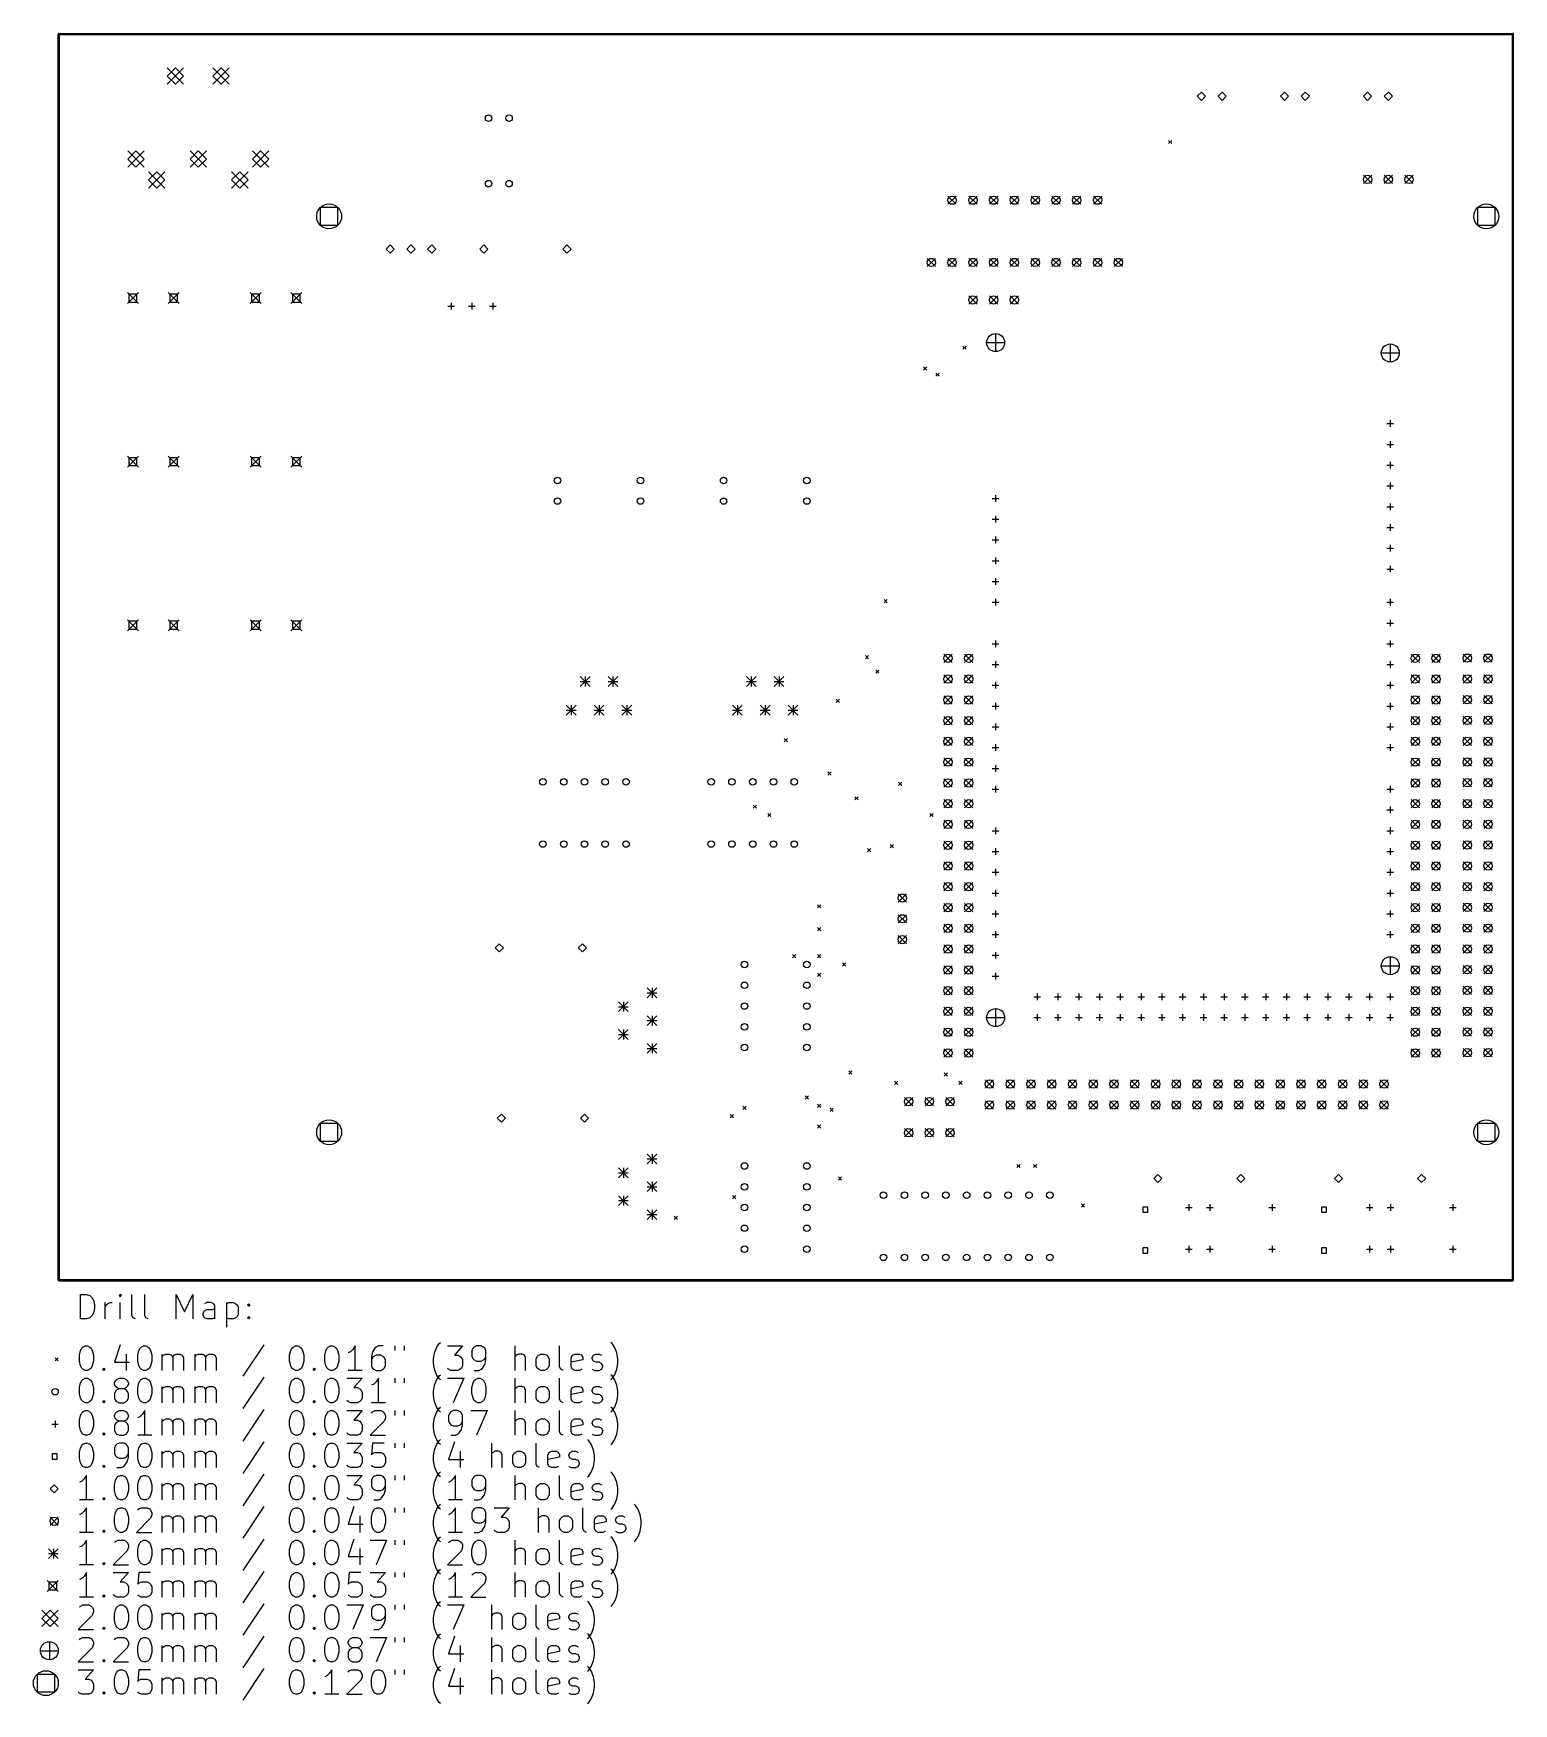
# Model space of a CAD drawing. Extents: x 58 to 239, y -217 to -13.
import ezdxf

# ---------------------------------------------------------------- set-up
doc = ezdxf.new("R2010")
doc.units = 0
doc.header["$MEASUREMENT"] = 0
doc.layers.add('BLACK', color=7, linetype='CONTINUOUS')

msp = doc.modelspace()

# ---------------------------------------------------------------- linework, layer by layer
at = {"layer": 'Black'}
for p, q in [((60.885, -165.1), (60.885, -12.7)), ((60.96, -12.625), (238.76, -12.625)), ((60.96, -12.775), (238.76, -12.775)), ((61.035, -165.1), (61.035, -12.7)), ((238.685, -165.1), (238.685, -12.7)), ((238.835, -165.1), (238.835, -12.7)), ((74.206, -16.84), (76.206, -18.84)), ((76.206, -16.84), (74.206, -18.84)), ((75.206, -16.84), (74.206, -17.84)), ((74.206, -17.84), (75.206, -18.84)), ((76.206, -17.84), (75.206, -16.84)), ((75.206, -18.84), (76.206, -17.84)), ((79.794, -16.84), (81.794, -18.84)), ((81.794, -16.84), (79.794, -18.84)), ((80.794, -16.84), (79.794, -17.84)), ((79.794, -17.84), (80.794, -18.84)), ((81.794, -17.84), (80.794, -16.84)), ((80.794, -18.84), (81.794, -17.84)), ((200.66, -19.8196), (200.16, -20.32)), ((200.16, -20.32), (200.66, -20.8204)), ((201.16, -20.32), (200.66, -19.8196)), ((200.66, -20.8204), (201.16, -20.32)), ((203.2, -19.8196), (202.7, -20.32)), ((202.7, -20.32), (203.2, -20.8204)), ((203.7, -20.32), (203.2, -19.8196)), ((203.2, -20.8204), (203.7, -20.32)), ((210.82, -19.8196), (210.32, -20.32)), ((210.32, -20.32), (210.82, -20.8204)), ((211.32, -20.32), (210.82, -19.8196)), ((210.82, -20.8204), (211.32, -20.32)), ((213.36, -19.8196), (212.86, -20.32)), ((212.86, -20.32), (213.36, -20.8204)), ((213.86, -20.32), (213.36, -19.8196)), ((213.36, -20.8204), (213.86, -20.32)), ((220.98, -19.8196), (220.48, -20.32)), ((220.48, -20.32), (220.98, -20.8204)), ((221.48, -20.32), (220.98, -19.8196)), ((220.98, -20.8204), (221.48, -20.32)), ((223.52, -19.8196), (223.02, -20.32)), ((223.02, -20.32), (223.52, -20.8204)), ((224.02, -20.32), (223.52, -19.8196)), ((223.52, -20.8204), (224.02, -20.32)), ((196.65, -25.708), (197.05, -26.108)), ((197.05, -25.708), (196.65, -26.108)), ((69.38, -27), (71.38, -29)), ((71.38, -27), (69.38, -29)), ((70.38, -27), (69.38, -28)), ((69.38, -28), (70.38, -29)), ((71.38, -28), (70.38, -27)), ((70.38, -29), (71.38, -28)), ((77, -27), (79, -29)), ((79, -27), (77, -29)), ((78, -27), (77, -28)), ((77, -28), (78, -29)), ((79, -28), (78, -27)), ((78, -29), (79, -28)), ((84.62, -27), (86.62, -29)), ((86.62, -27), (84.62, -29)), ((85.62, -27), (84.62, -28)), ((84.62, -28), (85.62, -29)), ((86.62, -28), (85.62, -27)), ((85.62, -29), (86.62, -28)), ((71.92, -29.54), (73.92, -31.54)), ((73.92, -29.54), (71.92, -31.54)), ((72.92, -29.54), (71.92, -30.54)), ((71.92, -30.54), (72.92, -31.54)), ((73.92, -30.54), (72.92, -29.54)), ((72.92, -31.54), (73.92, -30.54)), ((82.08, -29.54), (84.08, -31.54)), ((84.08, -29.54), (82.08, -31.54)), ((83.08, -29.54), (82.08, -30.54)), ((82.08, -30.54), (83.08, -31.54)), ((84.08, -30.54), (83.08, -29.54)), ((83.08, -31.54), (84.08, -30.54)), ((220.472, -29.972), (221.488, -30.988)), ((221.488, -29.972), (220.472, -30.988)), ((223.012, -29.972), (224.028, -30.988)), ((224.028, -29.972), (223.012, -30.988)), ((225.552, -29.972), (226.568, -30.988)), ((226.568, -29.972), (225.552, -30.988)), ((169.672, -32.512), (170.688, -33.528)), ((170.688, -32.512), (169.672, -33.528)), ((172.212, -32.512), (173.228, -33.528)), ((173.228, -32.512), (172.212, -33.528)), ((174.752, -32.512), (175.768, -33.528)), ((175.768, -32.512), (174.752, -33.528)), ((177.292, -32.512), (178.308, -33.528)), ((178.308, -32.512), (177.292, -33.528)), ((179.832, -32.512), (180.848, -33.528)), ((180.848, -32.512), (179.832, -33.528)), ((182.372, -32.512), (183.388, -33.528)), ((183.388, -32.512), (182.372, -33.528)), ((184.912, -32.512), (185.928, -33.528)), ((185.928, -32.512), (184.912, -33.528)), ((187.452, -32.512), (188.468, -33.528)), ((188.468, -32.512), (187.452, -33.528)), ((95.0776, -33.9224), (92.9224, -33.9224)), ((92.9224, -33.9224), (92.9224, -36.0776)), ((95.0776, -36.0776), (95.0776, -33.9224)), ((236.578, -33.9224), (234.422, -33.9224)), ((234.422, -33.9224), (234.422, -36.0776)), ((236.578, -36.0776), (236.578, -33.9224)), ((92.9224, -36.0776), (95.0776, -36.0776)), ((234.422, -36.0776), (236.578, -36.0776)), ((101.46, -38.4996), (100.96, -39)), ((101.96, -39), (101.46, -38.4996)), ((104, -38.4996), (103.5, -39)), ((104.5, -39), (104, -38.4996)), ((106.54, -38.4996), (106.04, -39)), ((107.04, -39), (106.54, -38.4996)), ((112.92, -38.4996), (112.42, -39)), ((113.42, -39), (112.92, -38.4996)), ((123.08, -38.4996), (122.58, -39)), ((123.58, -39), (123.08, -38.4996)), ((100.96, -39), (101.46, -39.5004)), ((101.46, -39.5004), (101.96, -39)), ((103.5, -39), (104, -39.5004)), ((104, -39.5004), (104.5, -39)), ((106.04, -39), (106.54, -39.5004)), ((106.54, -39.5004), (107.04, -39)), ((112.42, -39), (112.92, -39.5004)), ((112.92, -39.5004), (113.42, -39)), ((122.58, -39), (123.08, -39.5004)), ((123.08, -39.5004), (123.58, -39)), ((167.132, -40.132), (168.148, -41.148)), ((168.148, -40.132), (167.132, -41.148)), ((169.672, -40.132), (170.688, -41.148)), ((170.688, -40.132), (169.672, -41.148)), ((172.212, -40.132), (173.228, -41.148)), ((173.228, -40.132), (172.212, -41.148)), ((174.752, -40.132), (175.768, -41.148)), ((175.768, -40.132), (174.752, -41.148)), ((177.292, -40.132), (178.308, -41.148)), ((178.308, -40.132), (177.292, -41.148)), ((179.832, -40.132), (180.848, -41.148)), ((180.848, -40.132), (179.832, -41.148)), ((182.372, -40.132), (183.388, -41.148)), ((183.388, -40.132), (182.372, -41.148)), ((184.912, -40.132), (185.928, -41.148)), ((185.928, -40.132), (184.912, -41.148)), ((187.452, -40.132), (188.468, -41.148)), ((188.468, -40.132), (187.452, -41.148)), ((189.992, -40.132), (191.008, -41.148)), ((191.008, -40.132), (189.992, -41.148)), ((69.3256, -44.3256), (70.6744, -45.6744)), ((70.6744, -44.3256), (69.3256, -45.6744)), ((70.4769, -44.5231), (69.5232, -44.5231)), ((69.5232, -44.5231), (69.5232, -45.4769)), ((70.4769, -45.4769), (70.4769, -44.5231)), ((74.3244, -44.3256), (75.6731, -45.6744)), ((75.6731, -44.3256), (74.3244, -45.6744)), ((75.4756, -44.5231), (74.5219, -44.5231)), ((74.5219, -44.5231), (74.5219, -45.4769)), ((75.4756, -45.4769), (75.4756, -44.5231)), ((84.3269, -44.3256), (85.6756, -45.6744)), ((85.6756, -44.3256), (84.3269, -45.6744)), ((85.4781, -44.5231), (84.5244, -44.5231)), ((84.5244, -44.5231), (84.5244, -45.4769)), ((85.4781, -45.4769), (85.4781, -44.5231)), ((89.3256, -44.3256), (90.6743, -45.6744)), ((90.6743, -44.3256), (89.3256, -45.6744)), ((90.4768, -44.5231), (89.5231, -44.5231)), ((89.5231, -44.5231), (89.5231, -45.4769)), ((90.4768, -45.4769), (90.4768, -44.5231)), ((172.212, -44.704), (173.228, -45.72)), ((173.228, -44.704), (172.212, -45.72)), ((174.752, -44.704), (175.768, -45.72)), ((175.768, -44.704), (174.752, -45.72)), ((177.292, -44.704), (178.308, -45.72)), ((178.308, -44.704), (177.292, -45.72)), ((69.5232, -45.4769), (70.4769, -45.4769)), ((74.5219, -45.4769), (75.4756, -45.4769)), ((84.5244, -45.4769), (85.4781, -45.4769)), ((89.5231, -45.4769), (90.4768, -45.4769)), ((108.514, -46), (109.326, -46)), ((108.92, -45.5936), (108.92, -46.4064)), ((111.054, -46), (111.866, -46)), ((111.46, -45.5936), (111.46, -46.4064)), ((113.594, -46), (114.406, -46)), ((114, -45.5936), (114, -46.4064)), ((171.504, -50.854), (171.904, -51.254)), ((171.904, -50.854), (171.504, -51.254)), ((174.4, -50.438), (176.6, -50.438)), ((175.5, -49.338), (175.5, -51.538)), ((223.76, -50.608), (223.76, -52.808)), ((222.66, -51.708), (224.86, -51.708)), ((166.678, -53.394), (167.078, -53.794)), ((167.078, -53.394), (166.678, -53.794)), ((168.202, -54.156), (168.602, -54.556)), ((168.602, -54.156), (168.202, -54.556)), ((223.354, -60.344), (224.166, -60.344)), ((223.76, -59.9376), (223.76, -60.7504)), ((223.354, -62.884), (224.166, -62.884)), ((223.76, -62.4776), (223.76, -63.2904)), ((69.3256, -64.3256), (70.6744, -65.6744)), ((70.6744, -64.3256), (69.3256, -65.6744)), ((70.4769, -64.5231), (69.5232, -64.5231)), ((69.5232, -64.5231), (69.5232, -65.4769)), ((70.4769, -65.4769), (70.4769, -64.5231)), ((74.3244, -64.3256), (75.6731, -65.6744)), ((75.6731, -64.3256), (74.3244, -65.6744)), ((75.4756, -64.5231), (74.5219, -64.5231)), ((74.5219, -64.5231), (74.5219, -65.4769)), ((75.4756, -65.4769), (75.4756, -64.5231)), ((84.3269, -64.3256), (85.6756, -65.6744)), ((85.6756, -64.3256), (84.3269, -65.6744)), ((85.4781, -64.5231), (84.5244, -64.5231)), ((84.5244, -64.5231), (84.5244, -65.4769)), ((85.4781, -65.4769), (85.4781, -64.5231)), ((89.3256, -64.3256), (90.6743, -65.6744)), ((90.6743, -64.3256), (89.3256, -65.6744)), ((90.4768, -64.5231), (89.5231, -64.5231)), ((89.5231, -64.5231), (89.5231, -65.4769)), ((90.4768, -65.4769), (90.4768, -64.5231)), ((223.76, -65.0176), (223.76, -65.8304)), ((69.5232, -65.4769), (70.4769, -65.4769)), ((74.5219, -65.4769), (75.4756, -65.4769)), ((84.5244, -65.4769), (85.4781, -65.4769)), ((89.5231, -65.4769), (90.4768, -65.4769)), ((223.354, -65.424), (224.166, -65.424)), ((175.5, -69.0816), (175.5, -69.8944)), ((223.354, -67.964), (224.166, -67.964)), ((223.76, -67.5576), (223.76, -68.3704)), ((175.094, -69.488), (175.906, -69.488)), ((223.354, -70.504), (224.166, -70.504)), ((223.76, -70.0976), (223.76, -70.9104)), ((175.094, -72.028), (175.906, -72.028)), ((175.5, -71.6216), (175.5, -72.4344)), ((223.354, -73.044), (224.166, -73.044)), ((223.76, -72.6376), (223.76, -73.4504)), ((175.094, -74.568), (175.906, -74.568)), ((175.5, -74.1616), (175.5, -74.9744)), ((223.76, -75.1776), (223.76, -75.9904)), ((175.094, -77.108), (175.906, -77.108)), ((175.5, -76.7016), (175.5, -77.5144)), ((223.354, -75.584), (224.166, -75.584)), ((175.094, -79.648), (175.906, -79.648)), ((175.5, -79.2416), (175.5, -80.0544)), ((223.354, -78.124), (224.166, -78.124)), ((223.76, -77.7176), (223.76, -78.5304)), ((161.852, -81.842), (162.252, -82.242)), ((162.252, -81.842), (161.852, -82.242)), ((175.094, -82.188), (175.906, -82.188)), ((175.5, -81.7816), (175.5, -82.5944)), ((223.354, -82.188), (224.166, -82.188)), ((223.76, -81.7816), (223.76, -82.5944)), ((69.3256, -84.3256), (70.6744, -85.6744)), ((70.6744, -84.3256), (69.3256, -85.6744)), ((70.4769, -84.5231), (69.5232, -84.5231)), ((69.5232, -84.5231), (69.5232, -85.4769)), ((69.5232, -85.4769), (70.4769, -85.4769)), ((70.4769, -85.4769), (70.4769, -84.5231)), ((74.3244, -84.3256), (75.6731, -85.6744)), ((75.6731, -84.3256), (74.3244, -85.6744)), ((75.4756, -84.5231), (74.5219, -84.5231)), ((74.5219, -84.5231), (74.5219, -85.4769)), ((74.5219, -85.4769), (75.4756, -85.4769)), ((75.4756, -85.4769), (75.4756, -84.5231)), ((84.3269, -84.3256), (85.6756, -85.6744)), ((85.6756, -84.3256), (84.3269, -85.6744)), ((85.4781, -84.5231), (84.5244, -84.5231)), ((84.5244, -84.5231), (84.5244, -85.4769)), ((84.5244, -85.4769), (85.4781, -85.4769)), ((85.4781, -85.4769), (85.4781, -84.5231)), ((89.3256, -84.3256), (90.6743, -85.6744)), ((90.6743, -84.3256), (89.3256, -85.6744)), ((90.4768, -84.5231), (89.5231, -84.5231)), ((89.5231, -84.5231), (89.5231, -85.4769)), ((89.5231, -85.4769), (90.4768, -85.4769)), ((90.4768, -85.4769), (90.4768, -84.5231)), ((223.354, -84.728), (224.166, -84.728)), ((223.76, -84.3216), (223.76, -85.1344)), ((175.094, -87.268), (175.906, -87.268)), ((175.5, -86.8616), (175.5, -87.6744)), ((223.354, -87.268), (224.166, -87.268)), ((223.76, -86.8616), (223.76, -87.6744)), ((159.566, -88.7), (159.966, -89.1)), ((159.966, -88.7), (159.566, -89.1)), ((169.15, -88.538), (170.166, -89.554)), ((170.166, -88.538), (169.15, -89.554)), ((171.69, -88.538), (172.706, -89.554)), ((172.706, -88.538), (171.69, -89.554)), ((175.094, -89.808), (175.906, -89.808)), ((175.5, -89.4016), (175.5, -90.2144)), ((223.354, -89.808), (224.166, -89.808)), ((223.76, -89.4016), (223.76, -90.2144)), ((226.3, -88.538), (227.316, -89.554)), ((227.316, -88.538), (226.3, -89.554)), ((228.84, -88.538), (229.856, -89.554)), ((229.856, -88.538), (228.84, -89.554)), ((232.664, -88.519), (233.68, -89.535)), ((233.68, -88.519), (232.664, -89.535)), ((235.204, -88.519), (236.22, -89.535)), ((236.22, -88.519), (235.204, -89.535)), ((124.701, -91.28), (125.9, -92.4789)), ((125.9, -91.28), (124.701, -92.4789)), ((124.701, -91.8794), (125.9, -91.8794)), ((125.301, -91.28), (125.301, -92.4789)), ((128.1, -91.28), (129.299, -92.4789)), ((129.299, -91.28), (128.1, -92.4789)), ((128.1, -91.8794), (129.299, -91.8794)), ((128.699, -91.28), (128.699, -92.4789)), ((145.021, -91.28), (146.22, -92.4789)), ((146.22, -91.28), (145.021, -92.4789)), ((145.021, -91.8794), (146.22, -91.8794)), ((145.621, -91.28), (145.621, -92.4789)), ((148.42, -91.28), (149.619, -92.4789)), ((149.619, -91.28), (148.42, -92.4789)), ((148.42, -91.8794), (149.619, -91.8794)), ((149.019, -91.28), (149.019, -92.4789)), ((160.836, -90.478), (161.236, -90.878)), ((161.236, -90.478), (160.836, -90.878)), ((169.15, -91.078), (170.166, -92.094)), ((170.166, -91.078), (169.15, -92.094)), ((171.69, -91.078), (172.706, -92.094)), ((172.706, -91.078), (171.69, -92.094)), ((226.3, -91.078), (227.316, -92.094)), ((227.316, -91.078), (226.3, -92.094)), ((228.84, -91.078), (229.856, -92.094)), ((229.856, -91.078), (228.84, -92.094)), ((232.664, -91.059), (233.68, -92.075)), ((233.68, -91.059), (232.664, -92.075)), ((235.204, -91.059), (236.22, -92.075)), ((236.22, -91.059), (235.204, -92.075)), ((169.15, -93.618), (170.166, -94.634)), ((170.166, -93.618), (169.15, -94.634)), ((171.69, -93.618), (172.706, -94.634)), ((172.706, -93.618), (171.69, -94.634)), ((175.094, -92.348), (175.906, -92.348)), ((175.5, -91.9416), (175.5, -92.7544)), ((223.354, -92.348), (224.166, -92.348)), ((223.76, -91.9416), (223.76, -92.7544)), ((226.3, -93.618), (227.316, -94.634)), ((227.316, -93.618), (226.3, -94.634)), ((228.84, -93.618), (229.856, -94.634)), ((229.856, -93.618), (228.84, -94.634)), ((232.664, -93.599), (233.68, -94.615)), ((233.68, -93.599), (232.664, -94.615)), ((235.204, -93.599), (236.22, -94.615)), ((236.22, -93.599), (235.204, -94.615)), ((122.999, -94.7801), (124.198, -95.979)), ((124.198, -94.7801), (122.999, -95.979)), ((122.999, -95.3795), (124.198, -95.3795)), ((123.599, -94.7801), (123.599, -95.979)), ((126.401, -94.7801), (127.599, -95.979)), ((127.599, -94.7801), (126.401, -95.979)), ((126.401, -95.3795), (127.599, -95.3795)), ((127, -94.7801), (127, -95.979)), ((129.802, -94.7801), (131, -95.979)), ((131, -94.7801), (129.802, -95.979)), ((129.802, -95.3795), (131, -95.3795)), ((130.401, -94.7801), (130.401, -95.979)), ((143.32, -94.7801), (144.518, -95.979)), ((144.518, -94.7801), (143.32, -95.979)), ((143.32, -95.3795), (144.518, -95.3795)), ((143.919, -94.7801), (143.919, -95.979)), ((146.721, -94.7801), (147.919, -95.979)), ((147.919, -94.7801), (146.721, -95.979)), ((146.721, -95.3795), (147.919, -95.3795)), ((147.32, -94.7801), (147.32, -95.979)), ((150.122, -94.7801), (151.32, -95.979)), ((151.32, -94.7801), (150.122, -95.979)), ((150.122, -95.3795), (151.32, -95.3795)), ((150.721, -94.7801), (150.721, -95.979)), ((156.01, -94.034), (156.41, -94.434)), ((156.41, -94.034), (156.01, -94.434)), ((175.094, -94.888), (175.906, -94.888)), ((175.5, -94.4816), (175.5, -95.2944)), ((223.354, -94.888), (224.166, -94.888)), ((223.76, -94.4816), (223.76, -95.2944)), ((169.15, -96.158), (170.166, -97.174)), ((170.166, -96.158), (169.15, -97.174)), ((171.69, -96.158), (172.706, -97.174)), ((172.706, -96.158), (171.69, -97.174)), ((175.094, -97.428), (175.906, -97.428)), ((175.5, -97.0216), (175.5, -97.8344)), ((223.354, -97.428), (224.166, -97.428)), ((223.76, -97.0216), (223.76, -97.8344)), ((226.3, -96.158), (227.316, -97.174)), ((227.316, -96.158), (226.3, -97.174)), ((228.84, -96.158), (229.856, -97.174)), ((229.856, -96.158), (228.84, -97.174)), ((232.664, -96.139), (233.68, -97.155)), ((233.68, -96.139), (232.664, -97.155)), ((235.204, -96.139), (236.22, -97.155)), ((236.22, -96.139), (235.204, -97.155)), ((149.66, -98.86), (150.06, -99.26)), ((150.06, -98.86), (149.66, -99.26)), ((169.15, -98.698), (170.166, -99.714)), ((170.166, -98.698), (169.15, -99.714)), ((171.69, -98.698), (172.706, -99.714)), ((172.706, -98.698), (171.69, -99.714)), ((175.094, -99.968), (175.906, -99.968)), ((175.5, -99.5616), (175.5, -100.374)), ((223.354, -99.968), (224.166, -99.968)), ((223.76, -99.5616), (223.76, -100.374)), ((226.3, -98.698), (227.316, -99.714)), ((227.316, -98.698), (226.3, -99.714)), ((228.84, -98.698), (229.856, -99.714)), ((229.856, -98.698), (228.84, -99.714)), ((232.664, -98.679), (233.68, -99.695)), ((233.68, -98.679), (232.664, -99.695)), ((235.204, -98.679), (236.22, -99.695)), ((236.22, -98.679), (235.204, -99.695)), ((169.15, -101.238), (170.166, -102.254)), ((170.166, -101.238), (169.15, -102.254)), ((171.69, -101.238), (172.706, -102.254)), ((172.706, -101.238), (171.69, -102.254)), ((175.5, -102.102), (175.5, -102.914)), ((226.3, -101.238), (227.316, -102.254)), ((227.316, -101.238), (226.3, -102.254)), ((228.84, -101.238), (229.856, -102.254)), ((229.856, -101.238), (228.84, -102.254)), ((232.664, -101.219), (233.68, -102.235)), ((233.68, -101.219), (232.664, -102.235)), ((235.204, -101.219), (236.22, -102.235)), ((236.22, -101.219), (235.204, -102.235)), ((154.994, -102.924), (155.394, -103.324)), ((155.394, -102.924), (154.994, -103.324)), ((169.15, -103.778), (170.166, -104.794)), ((170.166, -103.778), (169.15, -104.794)), ((171.69, -103.778), (172.706, -104.794)), ((172.706, -103.778), (171.69, -104.794)), ((175.094, -102.508), (175.906, -102.508)), ((226.3, -103.778), (227.316, -104.794)), ((227.316, -103.778), (226.3, -104.794)), ((228.84, -103.778), (229.856, -104.794)), ((229.856, -103.778), (228.84, -104.794)), ((232.664, -103.759), (233.68, -104.775)), ((233.68, -103.759), (232.664, -104.775)), ((235.204, -103.759), (236.22, -104.775)), ((236.22, -103.759), (235.204, -104.775)), ((158.296, -105.972), (158.696, -106.372)), ((158.696, -105.972), (158.296, -106.372)), ((163.63, -104.194), (164.03, -104.594)), ((164.03, -104.194), (163.63, -104.594)), ((175.094, -105.048), (175.906, -105.048)), ((175.5, -104.642), (175.5, -105.454)), ((223.354, -105.048), (224.166, -105.048)), ((223.76, -104.642), (223.76, -105.454)), ((145.85, -106.988), (146.25, -107.388)), ((146.25, -106.988), (145.85, -107.388)), ((147.628, -108.004), (148.028, -108.404)), ((148.028, -108.004), (147.628, -108.404)), ((167.44, -108.004), (167.84, -108.404)), ((167.84, -108.004), (167.44, -108.404)), ((169.15, -106.318), (170.166, -107.334)), ((170.166, -106.318), (169.15, -107.334)), ((171.69, -106.318), (172.706, -107.334)), ((172.706, -106.318), (171.69, -107.334)), ((223.354, -107.588), (224.166, -107.588)), ((223.76, -107.182), (223.76, -107.994)), ((226.3, -106.318), (227.316, -107.334)), ((227.316, -106.318), (226.3, -107.334)), ((228.84, -106.318), (229.856, -107.334)), ((229.856, -106.318), (228.84, -107.334)), ((232.664, -106.299), (233.68, -107.315)), ((233.68, -106.299), (232.664, -107.315)), ((235.204, -106.299), (236.22, -107.315)), ((236.22, -106.299), (235.204, -107.315)), ((169.15, -108.858), (170.166, -109.874)), ((170.166, -108.858), (169.15, -109.874)), ((171.69, -108.858), (172.706, -109.874)), ((172.706, -108.858), (171.69, -109.874)), ((175.094, -110.128), (175.906, -110.128)), ((175.5, -109.722), (175.5, -110.534)), ((223.354, -110.128), (224.166, -110.128)), ((223.76, -109.722), (223.76, -110.534)), ((226.3, -108.858), (227.316, -109.874)), ((227.316, -108.858), (226.3, -109.874)), ((228.84, -108.858), (229.856, -109.874)), ((229.856, -108.858), (228.84, -109.874)), ((232.664, -108.839), (233.68, -109.855)), ((233.68, -108.839), (232.664, -109.855)), ((235.204, -108.839), (236.22, -109.855)), ((236.22, -108.839), (235.204, -109.855)), ((159.82, -112.322), (160.22, -112.722)), ((160.22, -112.322), (159.82, -112.722)), ((162.614, -111.814), (163.014, -112.214)), ((163.014, -111.814), (162.614, -112.214)), ((169.15, -111.398), (170.166, -112.414)), ((170.166, -111.398), (169.15, -112.414)), ((171.69, -111.398), (172.706, -112.414)), ((172.706, -111.398), (171.69, -112.414)), ((175.5, -112.262), (175.5, -113.074)), ((223.76, -112.262), (223.76, -113.074)), ((226.3, -111.398), (227.316, -112.414)), ((227.316, -111.398), (226.3, -112.414)), ((228.84, -111.398), (229.856, -112.414)), ((229.856, -111.398), (228.84, -112.414)), ((232.664, -111.379), (233.68, -112.395)), ((233.68, -111.379), (232.664, -112.395)), ((235.204, -111.379), (236.22, -112.395)), ((236.22, -111.379), (235.204, -112.395)), ((169.15, -113.938), (170.166, -114.954)), ((170.166, -113.938), (169.15, -114.954)), ((171.69, -113.938), (172.706, -114.954)), ((172.706, -113.938), (171.69, -114.954)), ((175.094, -112.668), (175.906, -112.668)), ((223.354, -112.668), (224.166, -112.668)), ((226.3, -113.938), (227.316, -114.954)), ((227.316, -113.938), (226.3, -114.954)), ((228.84, -113.938), (229.856, -114.954)), ((229.856, -113.938), (228.84, -114.954)), ((232.664, -113.919), (233.68, -114.935)), ((233.68, -113.919), (232.664, -114.935)), ((235.204, -113.919), (236.22, -114.935)), ((236.22, -113.919), (235.204, -114.935)), ((175.094, -115.208), (175.906, -115.208)), ((175.5, -114.802), (175.5, -115.614)), ((223.354, -115.208), (224.166, -115.208)), ((223.76, -114.802), (223.76, -115.614)), ((163.576, -117.856), (164.592, -118.872)), ((164.592, -117.856), (163.576, -118.872)), ((169.15, -116.478), (170.166, -117.494)), ((170.166, -116.478), (169.15, -117.494)), ((171.69, -116.478), (172.706, -117.494)), ((172.706, -116.478), (171.69, -117.494)), ((175.094, -117.748), (175.906, -117.748)), ((175.5, -117.342), (175.5, -118.154)), ((223.354, -117.748), (224.166, -117.748)), ((223.76, -117.342), (223.76, -118.154)), ((226.3, -116.478), (227.316, -117.494)), ((227.316, -116.478), (226.3, -117.494)), ((228.84, -116.478), (229.856, -117.494)), ((229.856, -116.478), (228.84, -117.494)), ((232.664, -116.459), (233.68, -117.475)), ((233.68, -116.459), (232.664, -117.475)), ((235.204, -116.459), (236.22, -117.475)), ((236.22, -116.459), (235.204, -117.475)), ((153.724, -119.18), (154.124, -119.58)), ((154.124, -119.18), (153.724, -119.58)), ((163.576, -120.396), (164.592, -121.412)), ((164.592, -120.396), (163.576, -121.412)), ((169.15, -119.018), (170.166, -120.034)), ((170.166, -119.018), (169.15, -120.034)), ((171.69, -119.018), (172.706, -120.034)), ((172.706, -119.018), (171.69, -120.034)), ((175.094, -120.288), (175.906, -120.288)), ((175.5, -119.882), (175.5, -120.694)), ((223.354, -120.288), (224.166, -120.288)), ((223.76, -119.882), (223.76, -120.694)), ((226.3, -119.018), (227.316, -120.034)), ((227.316, -119.018), (226.3, -120.034)), ((228.84, -119.018), (229.856, -120.034)), ((229.856, -119.018), (228.84, -120.034)), ((232.664, -118.999), (233.68, -120.015)), ((233.68, -118.999), (232.664, -120.015)), ((235.204, -118.999), (236.22, -120.015)), ((236.22, -118.999), (235.204, -120.015)), ((153.724, -121.974), (154.124, -122.374)), ((154.124, -121.974), (153.724, -122.374)), ((169.15, -121.558), (170.166, -122.574)), ((170.166, -121.558), (169.15, -122.574)), ((171.69, -121.558), (172.706, -122.574)), ((172.706, -121.558), (171.69, -122.574)), ((175.5, -122.422), (175.5, -123.234)), ((223.76, -122.422), (223.76, -123.234)), ((226.3, -121.558), (227.316, -122.574)), ((227.316, -121.558), (226.3, -122.574)), ((228.84, -121.558), (229.856, -122.574)), ((229.856, -121.558), (228.84, -122.574)), ((232.664, -121.539), (233.68, -122.555)), ((233.68, -121.539), (232.664, -122.555)), ((235.204, -121.539), (236.22, -122.555)), ((236.22, -121.539), (235.204, -122.555)), ((114.808, -123.96), (114.308, -124.46)), ((114.308, -124.46), (114.808, -124.96)), ((115.308, -124.46), (114.808, -123.96)), ((114.808, -124.96), (115.308, -124.46)), ((124.968, -123.96), (124.468, -124.46)), ((124.468, -124.46), (124.968, -124.96)), ((125.468, -124.46), (124.968, -123.96)), ((124.968, -124.96), (125.468, -124.46)), ((163.576, -122.936), (164.592, -123.952)), ((164.592, -122.936), (163.576, -123.952)), ((169.15, -124.098), (170.166, -125.114)), ((170.166, -124.098), (169.15, -125.114)), ((171.69, -124.098), (172.706, -125.114)), ((172.706, -124.098), (171.69, -125.114)), ((175.094, -122.828), (175.906, -122.828)), ((223.354, -122.828), (224.166, -122.828)), ((226.3, -124.098), (227.316, -125.114)), ((227.316, -124.098), (226.3, -125.114)), ((228.84, -124.098), (229.856, -125.114)), ((229.856, -124.098), (228.84, -125.114)), ((232.664, -124.079), (233.68, -125.095)), ((233.68, -124.079), (232.664, -125.095)), ((235.204, -124.079), (236.22, -125.095)), ((236.22, -124.079), (235.204, -125.095)), ((150.676, -125.276), (151.076, -125.676)), ((151.076, -125.276), (150.676, -125.676)), ((153.724, -125.276), (154.124, -125.676)), ((154.124, -125.276), (153.724, -125.676)), ((156.772, -126.292), (157.172, -126.692)), ((157.172, -126.292), (156.772, -126.692)), ((175.094, -125.368), (175.906, -125.368)), ((175.5, -124.962), (175.5, -125.774)), ((223.76, -125.538), (223.76, -127.738)), ((232.664, -126.619), (233.68, -127.635)), ((233.68, -126.619), (232.664, -127.635)), ((235.204, -126.619), (236.22, -127.635)), ((236.22, -126.619), (235.204, -127.635)), ((153.724, -127.562), (154.124, -127.962)), ((154.124, -127.562), (153.724, -127.962)), ((169.15, -126.638), (170.166, -127.654)), ((170.166, -126.638), (169.15, -127.654)), ((171.69, -126.638), (172.706, -127.654)), ((172.706, -126.638), (171.69, -127.654)), ((175.094, -127.908), (175.906, -127.908)), ((175.5, -127.502), (175.5, -128.314)), ((222.66, -126.638), (224.86, -126.638)), ((226.3, -126.638), (227.316, -127.654)), ((227.316, -126.638), (226.3, -127.654)), ((228.84, -126.638), (229.856, -127.654)), ((229.856, -126.638), (228.84, -127.654)), ((132.88, -129.35), (134.079, -130.548)), ((134.079, -129.35), (132.88, -130.548)), ((132.88, -129.949), (134.079, -129.949)), ((133.48, -129.35), (133.48, -130.548)), ((169.15, -129.178), (170.166, -130.194)), ((170.166, -129.178), (169.15, -130.194)), ((171.69, -129.178), (172.706, -130.194)), ((172.706, -129.178), (171.69, -130.194)), ((180.174, -130.448), (180.986, -130.448)), ((180.58, -130.042), (180.58, -130.854)), ((182.714, -130.448), (183.526, -130.448)), ((183.12, -130.042), (183.12, -130.854)), ((185.254, -130.448), (186.066, -130.448)), ((185.66, -130.042), (185.66, -130.854)), ((187.794, -130.448), (188.606, -130.448)), ((188.2, -130.042), (188.2, -130.854)), ((190.334, -130.448), (191.146, -130.448)), ((190.74, -130.042), (190.74, -130.854)), ((192.874, -130.448), (193.686, -130.448)), ((193.28, -130.042), (193.28, -130.854)), ((195.414, -130.448), (196.226, -130.448)), ((195.82, -130.042), (195.82, -130.854)), ((197.954, -130.448), (198.766, -130.448)), ((198.36, -130.042), (198.36, -130.854)), ((200.494, -130.448), (201.306, -130.448)), ((200.9, -130.042), (200.9, -130.854)), ((203.034, -130.448), (203.846, -130.448)), ((203.44, -130.042), (203.44, -130.854)), ((205.574, -130.448), (206.386, -130.448)), ((205.98, -130.042), (205.98, -130.854)), ((208.114, -130.448), (208.926, -130.448)), ((208.52, -130.042), (208.52, -130.854)), ((210.654, -130.448), (211.466, -130.448)), ((211.06, -130.042), (211.06, -130.854)), ((213.194, -130.448), (214.006, -130.448)), ((213.6, -130.042), (213.6, -130.854)), ((215.734, -130.448), (216.546, -130.448)), ((216.14, -130.042), (216.14, -130.854)), ((218.274, -130.448), (219.086, -130.448)), ((218.68, -130.042), (218.68, -130.854)), ((220.814, -130.448), (221.626, -130.448)), ((221.22, -130.042), (221.22, -130.854)), ((223.354, -130.448), (224.166, -130.448)), ((223.76, -130.042), (223.76, -130.854)), ((226.3, -129.178), (227.316, -130.194)), ((227.316, -129.178), (226.3, -130.194)), ((228.84, -129.178), (229.856, -130.194)), ((229.856, -129.178), (228.84, -130.194)), ((232.664, -129.159), (233.68, -130.175)), ((233.68, -129.159), (232.664, -130.175)), ((235.204, -129.159), (236.22, -130.175)), ((236.22, -129.159), (235.204, -130.175)), ((129.38, -131.051), (130.579, -132.25)), ((130.579, -131.051), (129.38, -132.25)), ((129.38, -131.651), (130.579, -131.651)), ((129.979, -131.051), (129.979, -132.25)), ((132.88, -132.751), (134.079, -133.949)), ((134.079, -132.751), (132.88, -133.949)), ((133.48, -132.751), (133.48, -133.949)), ((169.15, -131.718), (170.166, -132.734)), ((170.166, -131.718), (169.15, -132.734)), ((171.69, -131.718), (172.706, -132.734)), ((172.706, -131.718), (171.69, -132.734)), ((175.5, -131.888), (175.5, -134.088)), ((180.58, -132.582), (180.58, -133.394)), ((183.12, -132.582), (183.12, -133.394)), ((185.66, -132.582), (185.66, -133.394)), ((188.2, -132.582), (188.2, -133.394)), ((190.74, -132.582), (190.74, -133.394)), ((193.28, -132.582), (193.28, -133.394)), ((195.82, -132.582), (195.82, -133.394)), ((198.36, -132.582), (198.36, -133.394)), ((200.9, -132.582), (200.9, -133.394)), ((203.44, -132.582), (203.44, -133.394)), ((205.98, -132.582), (205.98, -133.394)), ((208.52, -132.582), (208.52, -133.394)), ((211.06, -132.582), (211.06, -133.394)), ((213.6, -132.582), (213.6, -133.394)), ((216.14, -132.582), (216.14, -133.394)), ((218.68, -132.582), (218.68, -133.394)), ((221.22, -132.582), (221.22, -133.394)), ((223.76, -132.582), (223.76, -133.394)), ((226.3, -131.718), (227.316, -132.734)), ((227.316, -131.718), (226.3, -132.734)), ((228.84, -131.718), (229.856, -132.734)), ((229.856, -131.718), (228.84, -132.734)), ((232.664, -131.699), (233.68, -132.715)), ((233.68, -131.699), (232.664, -132.715)), ((235.204, -131.699), (236.22, -132.715)), ((236.22, -131.699), (235.204, -132.715)), ((129.38, -134.45), (130.579, -135.649)), ((130.579, -134.45), (129.38, -135.649)), ((129.979, -134.45), (129.979, -135.649)), ((132.88, -133.35), (134.079, -133.35)), ((169.15, -134.258), (170.166, -135.274)), ((170.166, -134.258), (169.15, -135.274)), ((171.69, -134.258), (172.706, -135.274)), ((172.706, -134.258), (171.69, -135.274)), ((174.4, -132.988), (176.6, -132.988)), ((180.174, -132.988), (180.986, -132.988)), ((182.714, -132.988), (183.526, -132.988)), ((185.254, -132.988), (186.066, -132.988)), ((187.794, -132.988), (188.606, -132.988)), ((190.334, -132.988), (191.146, -132.988)), ((192.874, -132.988), (193.686, -132.988)), ((195.414, -132.988), (196.226, -132.988)), ((197.954, -132.988), (198.766, -132.988)), ((200.494, -132.988), (201.306, -132.988)), ((203.034, -132.988), (203.846, -132.988)), ((205.574, -132.988), (206.386, -132.988)), ((208.114, -132.988), (208.926, -132.988)), ((210.654, -132.988), (211.466, -132.988)), ((213.194, -132.988), (214.006, -132.988)), ((215.734, -132.988), (216.546, -132.988)), ((218.274, -132.988), (219.086, -132.988)), ((220.814, -132.988), (221.626, -132.988)), ((223.354, -132.988), (224.166, -132.988)), ((226.3, -134.258), (227.316, -135.274)), ((227.316, -134.258), (226.3, -135.274)), ((228.84, -134.258), (229.856, -135.274)), ((229.856, -134.258), (228.84, -135.274)), ((232.664, -134.239), (233.68, -135.255)), ((233.68, -134.239), (232.664, -135.255)), ((235.204, -134.239), (236.22, -135.255)), ((236.22, -134.239), (235.204, -135.255)), ((129.38, -135.049), (130.579, -135.049)), ((132.88, -136.152), (134.079, -137.35)), ((134.079, -136.152), (132.88, -137.35)), ((132.88, -136.751), (134.079, -136.751)), ((133.48, -136.152), (133.48, -137.35)), ((169.15, -136.798), (170.166, -137.814)), ((170.166, -136.798), (169.15, -137.814)), ((171.69, -136.798), (172.706, -137.814)), ((172.706, -136.798), (171.69, -137.814)), ((226.3, -136.798), (227.316, -137.814)), ((227.316, -136.798), (226.3, -137.814)), ((228.84, -136.798), (229.856, -137.814)), ((229.856, -136.798), (228.84, -137.814)), ((232.664, -136.779), (233.68, -137.795)), ((233.68, -136.779), (232.664, -137.795)), ((235.204, -136.779), (236.22, -137.795)), ((236.22, -136.779), (235.204, -137.795)), ((157.534, -139.5), (157.934, -139.9)), ((157.934, -139.5), (157.534, -139.9)), ((163.122, -140.77), (163.522, -141.17)), ((163.522, -140.77), (163.122, -141.17)), ((169.218, -139.754), (169.618, -140.154)), ((169.618, -139.754), (169.218, -140.154)), ((170.996, -140.77), (171.396, -141.17)), ((171.396, -140.77), (170.996, -141.17)), ((174.23, -140.608), (175.246, -141.624)), ((175.246, -140.608), (174.23, -141.624)), ((176.77, -140.608), (177.786, -141.624)), ((177.786, -140.608), (176.77, -141.624)), ((179.31, -140.608), (180.326, -141.624)), ((180.326, -140.608), (179.31, -141.624)), ((181.85, -140.608), (182.866, -141.624)), ((182.866, -140.608), (181.85, -141.624)), ((184.39, -140.608), (185.406, -141.624)), ((185.406, -140.608), (184.39, -141.624)), ((186.93, -140.608), (187.946, -141.624)), ((187.946, -140.608), (186.93, -141.624)), ((189.47, -140.608), (190.486, -141.624)), ((190.486, -140.608), (189.47, -141.624)), ((192.01, -140.608), (193.026, -141.624)), ((193.026, -140.608), (192.01, -141.624)), ((194.55, -140.608), (195.566, -141.624)), ((195.566, -140.608), (194.55, -141.624)), ((197.09, -140.608), (198.106, -141.624)), ((198.106, -140.608), (197.09, -141.624)), ((199.63, -140.608), (200.646, -141.624)), ((200.646, -140.608), (199.63, -141.624)), ((202.17, -140.608), (203.186, -141.624)), ((203.186, -140.608), (202.17, -141.624)), ((204.71, -140.608), (205.726, -141.624)), ((205.726, -140.608), (204.71, -141.624)), ((207.25, -140.608), (208.266, -141.624)), ((208.266, -140.608), (207.25, -141.624)), ((209.79, -140.608), (210.806, -141.624)), ((210.806, -140.608), (209.79, -141.624)), ((212.33, -140.608), (213.346, -141.624)), ((213.346, -140.608), (212.33, -141.624)), ((214.87, -140.608), (215.886, -141.624)), ((215.886, -140.608), (214.87, -141.624)), ((217.41, -140.608), (218.426, -141.624)), ((218.426, -140.608), (217.41, -141.624)), ((219.95, -140.608), (220.966, -141.624)), ((220.966, -140.608), (219.95, -141.624)), ((222.49, -140.608), (223.506, -141.624)), ((223.506, -140.608), (222.49, -141.624)), ((152.2, -142.548), (152.6, -142.948)), ((152.6, -142.548), (152.2, -142.948)), ((164.338, -142.748), (165.354, -143.764)), ((165.354, -142.748), (164.338, -143.764)), ((166.878, -142.748), (167.894, -143.764)), ((167.894, -142.748), (166.878, -143.764)), ((169.418, -142.748), (170.434, -143.764)), ((170.434, -142.748), (169.418, -143.764)), ((115.062, -144.788), (114.562, -145.288)), ((115.562, -145.288), (115.062, -144.788)), ((125.222, -144.788), (124.722, -145.288)), ((125.722, -145.288), (125.222, -144.788)), ((143.056, -144.842), (143.456, -145.242)), ((143.456, -144.842), (143.056, -145.242)), ((144.58, -143.818), (144.98, -144.218)), ((144.98, -143.818), (144.58, -144.218)), ((153.724, -143.564), (154.124, -143.964)), ((154.124, -143.564), (153.724, -143.964)), ((155.248, -144.072), (155.648, -144.472)), ((155.648, -144.072), (155.248, -144.472)), ((174.23, -143.148), (175.246, -144.164)), ((175.246, -143.148), (174.23, -144.164)), ((176.77, -143.148), (177.786, -144.164)), ((177.786, -143.148), (176.77, -144.164)), ((179.31, -143.148), (180.326, -144.164)), ((180.326, -143.148), (179.31, -144.164)), ((181.85, -143.148), (182.866, -144.164)), ((182.866, -143.148), (181.85, -144.164)), ((184.39, -143.148), (185.406, -144.164)), ((185.406, -143.148), (184.39, -144.164)), ((186.93, -143.148), (187.946, -144.164)), ((187.946, -143.148), (186.93, -144.164)), ((189.47, -143.148), (190.486, -144.164)), ((190.486, -143.148), (189.47, -144.164)), ((192.01, -143.148), (193.026, -144.164)), ((193.026, -143.148), (192.01, -144.164)), ((194.55, -143.148), (195.566, -144.164)), ((195.566, -143.148), (194.55, -144.164)), ((197.09, -143.148), (198.106, -144.164)), ((198.106, -143.148), (197.09, -144.164)), ((199.63, -143.148), (200.646, -144.164)), ((200.646, -143.148), (199.63, -144.164)), ((202.17, -143.148), (203.186, -144.164)), ((203.186, -143.148), (202.17, -144.164)), ((204.71, -143.148), (205.726, -144.164)), ((205.726, -143.148), (204.71, -144.164)), ((207.25, -143.148), (208.266, -144.164)), ((208.266, -143.148), (207.25, -144.164)), ((209.79, -143.148), (210.806, -144.164)), ((210.806, -143.148), (209.79, -144.164)), ((212.33, -143.148), (213.346, -144.164)), ((213.346, -143.148), (212.33, -144.164)), ((214.87, -143.148), (215.886, -144.164)), ((215.886, -143.148), (214.87, -144.164)), ((217.41, -143.148), (218.426, -144.164)), ((218.426, -143.148), (217.41, -144.164)), ((219.95, -143.148), (220.966, -144.164)), ((220.966, -143.148), (219.95, -144.164)), ((222.49, -143.148), (223.506, -144.164)), ((223.506, -143.148), (222.49, -144.164)), ((95.0776, -145.922), (92.9224, -145.922)), ((92.9224, -145.922), (92.9224, -148.078)), ((95.0776, -148.078), (95.0776, -145.922)), ((114.562, -145.288), (115.062, -145.788)), ((115.062, -145.788), (115.562, -145.288)), ((124.722, -145.288), (125.222, -145.788)), ((125.222, -145.788), (125.722, -145.288)), ((153.724, -146.104), (154.124, -146.504)), ((154.124, -146.104), (153.724, -146.504)), ((164.338, -146.558), (165.354, -147.574)), ((165.354, -146.558), (164.338, -147.574)), ((166.878, -146.558), (167.894, -147.574)), ((167.894, -146.558), (166.878, -147.574)), ((169.418, -146.558), (170.434, -147.574)), ((170.434, -146.558), (169.418, -147.574)), ((236.578, -145.922), (234.422, -145.922)), ((234.422, -145.922), (234.422, -148.078)), ((236.578, -148.078), (236.578, -145.922)), ((92.9224, -148.078), (95.0776, -148.078)), ((234.422, -148.078), (236.578, -148.078)), ((132.88, -149.669), (134.079, -150.868)), ((134.079, -149.669), (132.88, -150.868)), ((132.88, -150.269), (134.079, -150.269)), ((133.48, -149.669), (133.48, -150.868)), ((178.108, -150.93), (178.508, -151.33)), ((178.508, -150.93), (178.108, -151.33)), ((180.14, -150.93), (180.54, -151.33)), ((180.54, -150.93), (180.14, -151.33)), ((129.38, -151.371), (130.579, -152.57)), ((130.579, -151.371), (129.38, -152.57)), ((129.38, -151.971), (130.579, -151.971)), ((129.979, -151.371), (129.979, -152.57)), ((132.88, -153.071), (134.079, -154.269)), ((134.079, -153.071), (132.88, -154.269)), ((133.48, -153.071), (133.48, -154.269)), ((156.264, -152.454), (156.664, -152.854)), ((156.664, -152.454), (156.264, -152.854)), ((195.326, -152.154), (194.826, -152.654)), ((194.826, -152.654), (195.326, -153.154)), ((195.826, -152.654), (195.326, -152.154)), ((195.326, -153.154), (195.826, -152.654)), ((205.486, -152.154), (204.986, -152.654)), ((204.986, -152.654), (205.486, -153.154)), ((205.986, -152.654), (205.486, -152.154)), ((205.486, -153.154), (205.986, -152.654)), ((217.424, -152.154), (216.924, -152.654)), ((216.924, -152.654), (217.424, -153.154)), ((217.924, -152.654), (217.424, -152.154)), ((217.424, -153.154), (217.924, -152.654)), ((227.584, -152.154), (227.084, -152.654)), ((227.084, -152.654), (227.584, -153.154)), ((228.084, -152.654), (227.584, -152.154)), ((227.584, -153.154), (228.084, -152.654)), ((129.38, -154.77), (130.579, -155.969)), ((130.579, -154.77), (129.38, -155.969)), ((129.979, -154.77), (129.979, -155.969)), ((132.88, -153.67), (134.079, -153.67)), ((143.31, -154.74), (143.71, -155.14)), ((143.71, -154.74), (143.31, -155.14)), ((129.38, -155.369), (130.579, -155.369)), ((132.88, -156.472), (134.079, -157.671)), ((134.079, -156.472), (132.88, -157.671)), ((132.88, -157.071), (134.079, -157.071)), ((133.48, -156.472), (133.48, -157.671)), ((185.982, -155.756), (186.382, -156.156)), ((186.382, -155.756), (185.982, -156.156)), ((194.12, -156.146), (193.484, -156.146)), ((193.484, -156.146), (193.484, -156.782)), ((193.484, -156.782), (194.12, -156.782)), ((194.12, -156.782), (194.12, -156.146)), ((198.73, -156.21), (199.542, -156.21)), ((199.136, -155.804), (199.136, -156.616)), ((201.27, -156.21), (202.082, -156.21)), ((201.676, -155.804), (201.676, -156.616)), ((208.89, -156.21), (209.702, -156.21)), ((209.296, -155.804), (209.296, -156.616)), ((215.964, -156.146), (215.328, -156.146)), ((215.328, -156.146), (215.328, -156.782)), ((215.328, -156.782), (215.964, -156.782)), ((215.964, -156.782), (215.964, -156.146)), ((220.828, -156.21), (221.64, -156.21)), ((221.234, -155.804), (221.234, -156.616)), ((223.368, -156.21), (224.18, -156.21)), ((223.774, -155.804), (223.774, -156.616)), ((230.988, -156.21), (231.8, -156.21)), ((231.394, -155.804), (231.394, -156.616)), ((136.198, -157.28), (136.598, -157.68)), ((136.598, -157.28), (136.198, -157.68)), ((194.12, -161.146), (193.484, -161.146)), ((193.484, -161.146), (193.484, -161.782)), ((194.12, -161.782), (194.12, -161.146)), ((198.73, -161.29), (199.542, -161.29)), ((199.136, -160.884), (199.136, -161.696)), ((201.27, -161.29), (202.082, -161.29)), ((201.676, -160.884), (201.676, -161.696)), ((208.89, -161.29), (209.702, -161.29)), ((209.296, -160.884), (209.296, -161.696)), ((215.964, -161.146), (215.328, -161.146)), ((215.328, -161.146), (215.328, -161.782)), ((215.964, -161.782), (215.964, -161.146)), ((220.828, -161.29), (221.64, -161.29)), ((221.234, -160.884), (221.234, -161.696)), ((223.368, -161.29), (224.18, -161.29)), ((223.774, -160.884), (223.774, -161.696)), ((230.988, -161.29), (231.8, -161.29)), ((231.394, -160.884), (231.394, -161.696)), ((193.484, -161.782), (194.12, -161.782)), ((215.328, -161.782), (215.964, -161.782)), ((60.96, -165.025), (238.76, -165.025)), ((60.96, -165.175), (238.76, -165.175)), ((63.5993, -169.832), (63.5993, -166.832)), ((63.5993, -166.832), (64.3136, -166.832)), ((64.3136, -166.832), (64.7421, -166.975)), ((64.7421, -166.975), (65.0279, -167.261)), ((65.0279, -167.261), (65.1707, -167.546)), ((68.4564, -166.832), (68.3136, -166.975)), ((68.3136, -166.975), (68.4564, -167.118)), ((68.5993, -166.975), (68.4564, -166.832)), ((68.4564, -166.832), (68.4564, -167.118)), ((68.4564, -167.118), (68.5993, -166.975)), ((69.885, -169.404), (69.885, -166.832)), ((71.4564, -169.404), (71.4564, -166.832)), ((75.3136, -169.832), (75.3136, -166.832)), ((75.3136, -166.832), (76.3136, -168.975)), ((76.3136, -168.975), (77.3136, -166.832)), ((77.3136, -166.832), (77.3136, -169.832)), ((65.0279, -169.404), (64.7421, -169.689)), ((65.1707, -169.118), (65.0279, -169.404)), ((65.1707, -167.546), (65.3136, -168.118)), ((65.3136, -168.546), (65.1707, -169.118)), ((65.3136, -168.118), (65.3136, -168.546)), ((66.5993, -169.832), (66.5993, -167.832)), ((66.5993, -168.404), (66.7421, -168.118)), ((66.7421, -168.118), (66.885, -167.975)), ((66.885, -167.975), (67.1707, -167.832)), ((67.1707, -167.832), (67.4564, -167.832)), ((68.4564, -169.832), (68.4564, -167.832)), ((70.0279, -169.689), (69.885, -169.404)), ((71.5993, -169.689), (71.4564, -169.404)), ((78.5993, -169.118), (78.7421, -168.832)), ((78.5993, -169.404), (78.5993, -169.118)), ((78.7421, -169.689), (78.5993, -169.404)), ((79.0279, -167.832), (78.7421, -167.975)), ((78.7421, -168.832), (79.0279, -168.689)), ((79.5993, -167.832), (79.0279, -167.832)), ((79.0279, -168.689), (79.7421, -168.689)), ((79.885, -167.975), (79.5993, -167.832)), ((79.7421, -168.689), (80.0279, -168.546)), ((80.0279, -168.261), (79.885, -167.975)), ((80.0279, -169.832), (80.0279, -168.261)), ((81.4564, -167.832), (81.4564, -170.832)), ((81.4564, -167.975), (81.7421, -167.832)), ((81.7421, -167.832), (82.3136, -167.832)), ((82.3136, -167.832), (82.5993, -167.975)), ((82.5993, -167.975), (82.7421, -168.118)), ((82.7421, -168.118), (82.885, -168.404)), ((82.885, -169.261), (82.7421, -169.546)), ((82.885, -168.404), (82.885, -169.261)), ((84.0279, -168.118), (84.1707, -167.975)), ((84.1707, -168.261), (84.0279, -168.118)), ((84.1707, -167.975), (84.3136, -168.118)), ((84.1707, -167.975), (84.1707, -168.261)), ((84.3136, -168.118), (84.1707, -168.261)), ((64.3136, -169.832), (63.5993, -169.832)), ((64.7421, -169.689), (64.3136, -169.832)), ((70.3136, -169.832), (70.0279, -169.689)), ((71.885, -169.832), (71.5993, -169.689)), ((79.0279, -169.832), (78.7421, -169.689)), ((79.7421, -169.832), (79.0279, -169.832)), ((80.0279, -169.689), (79.7421, -169.832)), ((81.7421, -169.832), (81.4564, -169.689)), ((82.3136, -169.832), (81.7421, -169.832)), ((82.5993, -169.689), (82.3136, -169.832)), ((82.7421, -169.546), (82.5993, -169.689)), ((84.0279, -169.689), (84.1707, -169.546)), ((84.1707, -169.832), (84.0279, -169.689)), ((84.1707, -169.546), (84.3136, -169.689)), ((84.1707, -169.546), (84.1707, -169.832)), ((84.3136, -169.689), (84.1707, -169.832)), ((63.5993, -173.704), (63.7421, -173.418)), ((63.7421, -173.418), (63.885, -173.275)), ((63.885, -173.275), (64.1707, -173.132)), ((64.1707, -173.132), (64.4564, -173.132)), ((64.4564, -173.132), (64.7421, -173.275)), ((64.7421, -173.275), (64.885, -173.418)), ((64.885, -173.418), (65.0279, -173.704)), ((68.4564, -172.989), (67.7421, -175.132)), ((70.7421, -173.704), (70.885, -173.418)), ((70.885, -173.418), (71.0279, -173.275)), ((71.0279, -173.275), (71.3136, -173.132)), ((71.3136, -173.132), (71.5993, -173.132)), ((71.5993, -173.132), (71.885, -173.275)), ((71.885, -173.275), (72.0279, -173.418)), ((72.0279, -173.418), (72.1707, -173.704)), ((86.0279, -172.989), (83.4564, -176.846)), ((89.3136, -173.704), (89.4564, -173.418)), ((89.4564, -173.418), (89.5993, -173.275)), ((89.5993, -173.275), (89.885, -173.132)), ((89.885, -173.132), (90.1707, -173.132)), ((90.1707, -173.132), (90.4564, -173.275)), ((90.4564, -173.275), (90.5993, -173.418)), ((90.5993, -173.418), (90.7421, -173.704)), ((93.5993, -173.704), (93.7421, -173.418)), ((93.7421, -173.418), (93.885, -173.275)), ((93.885, -173.275), (94.1707, -173.132)), ((94.1707, -173.132), (94.4564, -173.132)), ((94.4564, -173.132), (94.7421, -173.275)), ((94.7421, -173.275), (94.885, -173.418)), ((94.885, -173.418), (95.0279, -173.704)), ((96.885, -173.561), (96.5993, -173.846)), ((97.1707, -173.132), (96.885, -173.561)), ((97.1707, -176.132), (97.1707, -173.132)), ((99.5993, -173.418), (99.3136, -173.846)), ((99.7421, -173.275), (99.5993, -173.418)), ((100.028, -173.132), (99.7421, -173.275)), ((100.599, -173.132), (100.028, -173.132)), ((102.028, -173.132), (102.028, -173.704)), ((103.171, -173.132), (103.171, -173.704)), ((106.885, -173.989), (107.028, -173.561)), ((107.028, -173.561), (107.171, -173.275)), ((107.171, -173.275), (107.456, -172.846)), ((107.456, -172.846), (107.599, -172.704)), ((108.456, -173.132), (110.314, -173.132)), ((110.314, -173.132), (109.314, -174.275)), ((111.599, -173.418), (111.456, -173.704)), ((111.742, -173.275), (111.599, -173.418)), ((112.028, -173.132), (111.742, -173.275)), ((112.599, -173.132), (112.028, -173.132)), ((112.885, -173.275), (112.599, -173.132)), ((113.028, -173.418), (112.885, -173.275)), ((113.171, -173.704), (113.028, -173.418)), ((116.742, -176.132), (116.742, -173.132)), ((122.171, -175.704), (122.171, -173.132)), ((128.599, -172.846), (128.456, -172.704)), ((128.885, -173.275), (128.599, -172.846)), ((129.028, -173.561), (128.885, -173.275)), ((129.171, -173.989), (129.028, -173.561)), ((60.485, -174.575), (60.885, -174.975)), ((60.885, -174.575), (60.485, -174.975)), ((63.4564, -174.275), (63.5993, -173.704)), ((63.4564, -174.989), (63.4564, -174.275)), ((63.5993, -175.561), (63.4564, -174.989)), ((63.7421, -175.846), (63.5993, -175.561)), ((65.0279, -175.561), (64.885, -175.846)), ((65.0279, -173.704), (65.1707, -174.275)), ((65.1707, -174.989), (65.0279, -175.561)), ((65.1707, -174.275), (65.1707, -174.989)), ((67.7421, -175.132), (69.5993, -175.132)), ((69.1707, -174.132), (69.1707, -176.132)), ((70.5993, -174.275), (70.7421, -173.704)), ((70.5993, -174.989), (70.5993, -174.275)), ((70.7421, -175.561), (70.5993, -174.989)), ((70.885, -175.846), (70.7421, -175.561)), ((72.1707, -175.561), (72.0279, -175.846)), ((72.1707, -173.704), (72.3136, -174.275)), ((72.3136, -174.989), (72.1707, -175.561)), ((72.3136, -174.275), (72.3136, -174.989)), ((73.5993, -176.132), (73.5993, -174.132)), ((73.5993, -174.418), (73.7421, -174.275)), ((73.7421, -174.275), (74.0279, -174.132)), ((74.0279, -174.132), (74.4564, -174.132)), ((74.4564, -174.132), (74.7421, -174.275)), ((74.7421, -174.275), (74.885, -174.561)), ((74.885, -174.561), (75.0279, -174.275)), ((74.885, -174.561), (74.885, -176.132)), ((75.0279, -174.275), (75.3136, -174.132)), ((75.3136, -174.132), (75.7421, -174.132)), ((75.7421, -174.132), (76.0279, -174.275)), ((76.0279, -174.275), (76.1707, -174.561)), ((76.1707, -174.561), (76.1707, -176.132)), ((77.5993, -176.132), (77.5993, -174.132)), ((77.5993, -174.418), (77.7421, -174.275)), ((77.7421, -174.275), (78.0279, -174.132)), ((78.0279, -174.132), (78.4564, -174.132)), ((78.4564, -174.132), (78.7421, -174.275)), ((78.7421, -174.275), (78.885, -174.561)), ((78.885, -174.561), (79.0279, -174.275)), ((78.885, -174.561), (78.885, -176.132)), ((79.0279, -174.275), (79.3136, -174.132)), ((79.3136, -174.132), (79.7421, -174.132)), ((79.7421, -174.132), (80.0279, -174.275)), ((80.0279, -174.275), (80.1707, -174.561)), ((80.1707, -174.561), (80.1707, -176.132)), ((89.1707, -174.275), (89.3136, -173.704)), ((89.1707, -174.989), (89.1707, -174.275)), ((89.3136, -175.561), (89.1707, -174.989)), ((89.4564, -175.846), (89.3136, -175.561)), ((90.7421, -175.561), (90.5993, -175.846)), ((90.7421, -173.704), (90.885, -174.275)), ((90.885, -174.989), (90.7421, -175.561)), ((90.885, -174.275), (90.885, -174.989)), ((93.4564, -174.275), (93.5993, -173.704)), ((93.4564, -174.989), (93.4564, -174.275)), ((93.5993, -175.561), (93.4564, -174.989)), ((93.7421, -175.846), (93.5993, -175.561)), ((95.0279, -175.561), (94.885, -175.846)), ((95.0279, -173.704), (95.1707, -174.275)), ((95.1707, -174.989), (95.0279, -175.561)), ((95.1707, -174.275), (95.1707, -174.989)), ((96.5993, -173.846), (96.3136, -173.989)), ((99.3136, -173.846), (99.1707, -174.418)), ((99.1707, -174.418), (99.1707, -175.561)), ((99.3136, -174.561), (99.1707, -174.846)), ((99.1707, -175.561), (99.3136, -175.846)), ((99.4564, -174.418), (99.3136, -174.561)), ((99.7421, -174.275), (99.4564, -174.418)), ((100.314, -174.275), (99.7421, -174.275)), ((100.599, -174.418), (100.314, -174.275)), ((100.742, -174.561), (100.599, -174.418)), ((100.885, -174.846), (100.742, -174.561)), ((100.742, -175.846), (100.885, -175.561)), ((100.885, -175.561), (100.885, -174.846)), ((106.742, -174.704), (106.885, -173.989)), ((106.742, -175.275), (106.742, -174.704)), ((106.885, -175.989), (106.742, -175.275)), ((109.314, -174.275), (109.742, -174.275)), ((109.742, -174.275), (110.028, -174.418)), ((110.028, -174.418), (110.171, -174.561)), ((110.171, -174.561), (110.314, -174.846)), ((110.314, -175.561), (110.171, -175.846)), ((110.314, -174.846), (110.314, -175.561)), ((111.456, -173.704), (111.456, -174.418)), ((111.456, -174.418), (111.599, -174.704)), ((111.599, -174.704), (111.742, -174.846)), ((111.742, -174.846), (112.028, -174.989)), ((112.028, -174.989), (112.599, -174.989)), ((112.599, -174.989), (112.885, -174.846)), ((112.742, -175.846), (113.028, -175.418)), ((112.885, -174.846), (113.028, -174.704)), ((113.028, -174.704), (113.171, -174.418)), ((113.028, -175.418), (113.171, -174.846)), ((113.171, -174.846), (113.171, -173.704)), ((116.885, -174.275), (116.742, -174.418)), ((117.171, -174.132), (116.885, -174.275)), ((117.599, -174.132), (117.171, -174.132)), ((117.885, -174.275), (117.599, -174.132)), ((118.028, -174.561), (117.885, -174.275)), ((118.028, -176.132), (118.028, -174.561)), ((119.314, -174.704), (119.456, -174.418)), ((119.314, -175.561), (119.314, -174.704)), ((119.456, -175.846), (119.314, -175.561)), ((119.456, -174.418), (119.599, -174.275)), ((119.599, -174.275), (119.885, -174.132)), ((119.885, -174.132), (120.314, -174.132)), ((120.314, -174.132), (120.599, -174.275)), ((120.599, -174.275), (120.742, -174.418)), ((120.742, -174.418), (120.885, -174.704)), ((120.885, -175.561), (120.742, -175.846)), ((120.885, -174.704), (120.885, -175.561)), ((123.599, -174.561), (123.742, -174.275)), ((123.599, -175.704), (123.599, -174.561)), ((125.028, -174.846), (123.599, -175.132)), ((123.742, -174.275), (124.028, -174.132)), ((124.028, -174.132), (124.599, -174.132)), ((124.599, -174.132), (124.885, -174.275)), ((124.885, -174.275), (125.028, -174.561)), ((125.028, -174.561), (125.028, -174.846)), ((126.171, -174.561), (126.314, -174.275)), ((126.171, -174.704), (126.171, -174.561)), ((126.314, -174.989), (126.171, -174.704)), ((126.314, -174.275), (126.599, -174.132)), ((126.599, -175.132), (126.314, -174.989)), ((126.599, -174.132), (127.028, -174.132)), ((127.028, -175.132), (126.599, -175.132)), ((127.028, -174.132), (127.314, -174.275)), ((127.314, -175.275), (127.028, -175.132)), ((127.456, -175.561), (127.314, -175.275)), ((127.456, -175.704), (127.456, -175.561)), ((129.314, -174.704), (129.171, -173.989)), ((129.171, -175.989), (129.314, -175.275)), ((129.314, -175.275), (129.314, -174.704)), ((63.4564, -178.235), (63.5993, -177.664)), ((63.5993, -177.664), (63.7421, -177.378)), ((63.885, -175.989), (63.7421, -175.846)), ((63.7421, -177.378), (63.885, -177.235)), ((64.1707, -176.132), (63.885, -175.989)), ((63.885, -177.235), (64.1707, -177.092)), ((64.4564, -176.132), (64.1707, -176.132)), ((64.1707, -177.092), (64.4564, -177.092)), ((64.7421, -175.989), (64.4564, -176.132)), ((64.4564, -177.092), (64.7421, -177.235)), ((64.885, -175.846), (64.7421, -175.989)), ((64.7421, -177.235), (64.885, -177.378)), ((64.885, -177.378), (65.0279, -177.664)), ((65.0279, -177.664), (65.1707, -178.235)), ((66.3136, -175.989), (66.4564, -175.846)), ((66.4564, -176.132), (66.3136, -175.989)), ((66.4564, -175.846), (66.5993, -175.989)), ((66.4564, -175.846), (66.4564, -176.132)), ((66.5993, -175.989), (66.4564, -176.132)), ((67.7421, -177.664), (67.885, -177.378)), ((67.7421, -177.806), (67.7421, -177.664)), ((67.885, -177.378), (68.0279, -177.235)), ((68.0279, -177.235), (68.3136, -177.092)), ((68.3136, -177.092), (68.885, -177.092)), ((68.885, -177.092), (69.1707, -177.235)), ((69.1707, -177.235), (69.3136, -177.378)), ((69.3136, -177.378), (69.4564, -177.664)), ((69.4564, -177.664), (69.4564, -177.806)), ((70.5993, -178.235), (70.7421, -177.664)), ((70.7421, -177.664), (70.885, -177.378)), ((71.0279, -175.989), (70.885, -175.846)), ((70.885, -177.378), (71.0279, -177.235)), ((71.3136, -176.132), (71.0279, -175.989)), ((71.0279, -177.235), (71.3136, -177.092)), ((71.5993, -176.132), (71.3136, -176.132)), ((71.3136, -177.092), (71.5993, -177.092)), ((71.885, -175.989), (71.5993, -176.132)), ((71.5993, -177.092), (71.885, -177.235)), ((72.0279, -175.846), (71.885, -175.989)), ((71.885, -177.235), (72.0279, -177.378)), ((72.0279, -177.378), (72.1707, -177.664)), ((72.1707, -177.664), (72.3136, -178.235)), ((86.0279, -176.949), (83.4564, -180.806)), ((89.1707, -178.235), (89.3136, -177.664)), ((89.3136, -177.664), (89.4564, -177.378)), ((89.5993, -175.989), (89.4564, -175.846)), ((89.4564, -177.378), (89.5993, -177.235)), ((89.885, -176.132), (89.5993, -175.989)), ((89.5993, -177.235), (89.885, -177.092)), ((90.1707, -176.132), (89.885, -176.132)), ((89.885, -177.092), (90.1707, -177.092)), ((90.4564, -175.989), (90.1707, -176.132)), ((90.1707, -177.092), (90.4564, -177.235)), ((90.5993, -175.846), (90.4564, -175.989)), ((90.4564, -177.235), (90.5993, -177.378)), ((90.5993, -177.378), (90.7421, -177.664)), ((90.7421, -177.664), (90.885, -178.235)), ((92.0279, -175.989), (92.1707, -175.846)), ((92.1707, -176.132), (92.0279, -175.989)), ((92.1707, -175.846), (92.3136, -175.989)), ((92.1707, -175.846), (92.1707, -176.132)), ((92.3136, -175.989), (92.1707, -176.132)), ((93.4564, -178.235), (93.5993, -177.664)), ((93.5993, -177.664), (93.7421, -177.378)), ((93.885, -175.989), (93.7421, -175.846)), ((93.7421, -177.378), (93.885, -177.235)), ((94.1707, -176.132), (93.885, -175.989)), ((93.885, -177.235), (94.1707, -177.092)), ((94.4564, -176.132), (94.1707, -176.132)), ((94.1707, -177.092), (94.4564, -177.092)), ((94.7421, -175.989), (94.4564, -176.132)), ((94.4564, -177.092), (94.7421, -177.235)), ((94.885, -175.846), (94.7421, -175.989)), ((94.7421, -177.235), (94.885, -177.378)), ((94.885, -177.378), (95.0279, -177.664)), ((95.0279, -177.664), (95.1707, -178.235)), ((96.1707, -177.092), (98.0279, -177.092)), ((98.0279, -176.132), (96.3136, -176.132)), ((98.0279, -177.092), (97.0279, -178.235)), ((99.3136, -175.846), (99.4564, -175.989)), ((99.4564, -175.989), (99.7421, -176.132)), ((99.7421, -177.521), (99.4564, -177.806)), ((99.7421, -176.132), (100.314, -176.132)), ((100.028, -177.092), (99.7421, -177.521)), ((100.028, -180.092), (100.028, -177.092)), ((100.314, -176.132), (100.599, -175.989)), ((100.599, -175.989), (100.742, -175.846)), ((102.028, -177.092), (102.028, -177.664)), ((103.171, -177.092), (103.171, -177.664)), ((107.028, -176.418), (106.885, -175.989)), ((106.885, -177.949), (107.028, -177.521)), ((107.171, -176.704), (107.028, -176.418)), ((107.028, -177.521), (107.171, -177.235)), ((107.456, -177.132), (107.171, -176.704)), ((107.171, -177.235), (107.456, -176.806)), ((107.456, -176.806), (107.599, -176.664)), ((107.599, -177.275), (107.456, -177.132)), ((108.599, -175.989), (108.456, -175.846)), ((108.456, -177.092), (110.456, -177.092)), ((108.885, -176.132), (108.599, -175.989)), ((109.742, -176.132), (108.885, -176.132)), ((110.456, -177.092), (109.171, -180.092)), ((110.028, -175.989), (109.742, -176.132)), ((110.171, -175.846), (110.028, -175.989)), ((111.456, -178.235), (111.599, -177.664)), ((111.599, -177.664), (111.742, -177.378)), ((111.742, -176.132), (112.314, -176.132)), ((111.742, -177.378), (111.885, -177.235)), ((111.885, -177.235), (112.171, -177.092)), ((112.171, -177.092), (112.456, -177.092)), ((112.314, -176.132), (112.599, -175.989)), ((112.456, -177.092), (112.742, -177.235)), ((112.599, -175.989), (112.742, -175.846)), ((112.742, -177.235), (112.885, -177.378)), ((112.885, -177.378), (113.028, -177.664)), ((113.028, -177.664), (113.171, -178.235)), ((116.742, -180.092), (116.742, -177.092)), ((119.599, -175.989), (119.456, -175.846)), ((119.885, -176.132), (119.599, -175.989)), ((120.314, -176.132), (119.885, -176.132)), ((120.599, -175.989), (120.314, -176.132)), ((120.742, -175.846), (120.599, -175.989)), ((122.314, -175.989), (122.171, -175.704)), ((122.171, -179.664), (122.171, -177.092)), ((122.599, -176.132), (122.314, -175.989)), ((123.742, -175.989), (123.599, -175.704)), ((124.028, -176.132), (123.742, -175.989)), ((124.599, -176.132), (124.028, -176.132)), ((124.885, -175.989), (124.599, -176.132)), ((126.171, -175.989), (126.456, -176.132)), ((126.456, -176.132), (127.028, -176.132)), ((127.028, -176.132), (127.314, -175.989)), ((127.314, -175.989), (127.456, -175.704)), ((128.599, -176.806), (128.456, -176.664)), ((128.456, -177.275), (128.599, -177.132)), ((128.599, -177.132), (128.885, -176.704)), ((128.885, -177.235), (128.599, -176.806)), ((128.885, -176.704), (129.028, -176.418)), ((129.028, -177.521), (128.885, -177.235)), ((129.028, -176.418), (129.171, -175.989)), ((129.171, -177.949), (129.028, -177.521)), ((63.4564, -178.949), (63.4564, -178.235)), ((63.5993, -179.521), (63.4564, -178.949)), ((63.7421, -179.806), (63.5993, -179.521)), ((65.0279, -179.521), (64.885, -179.806)), ((65.1707, -178.949), (65.0279, -179.521)), ((65.1707, -178.235), (65.1707, -178.949)), ((67.885, -178.092), (67.7421, -177.806)), ((67.885, -178.664), (67.7421, -178.949)), ((67.7421, -178.949), (67.7421, -179.521)), ((67.7421, -179.521), (67.885, -179.806)), ((68.0279, -178.235), (67.885, -178.092)), ((68.0279, -178.521), (67.885, -178.664)), ((68.3136, -178.378), (68.0279, -178.235)), ((68.3136, -178.378), (68.0279, -178.521)), ((68.885, -178.378), (68.3136, -178.378)), ((69.1707, -178.235), (68.885, -178.378)), ((69.1707, -178.521), (68.885, -178.378)), ((69.3136, -178.092), (69.1707, -178.235)), ((69.3136, -178.664), (69.1707, -178.521)), ((69.4564, -177.806), (69.3136, -178.092)), ((69.4564, -178.949), (69.3136, -178.664)), ((69.3136, -179.806), (69.4564, -179.521)), ((69.4564, -179.521), (69.4564, -178.949)), ((70.5993, -178.949), (70.5993, -178.235)), ((70.7421, -179.521), (70.5993, -178.949)), ((70.885, -179.806), (70.7421, -179.521)), ((72.1707, -179.521), (72.0279, -179.806)), ((72.3136, -178.949), (72.1707, -179.521)), ((72.3136, -178.235), (72.3136, -178.949)), ((73.5993, -180.092), (73.5993, -178.092)), ((73.5993, -178.378), (73.7421, -178.235)), ((73.7421, -178.235), (74.0279, -178.092)), ((74.0279, -178.092), (74.4564, -178.092)), ((74.4564, -178.092), (74.7421, -178.235)), ((74.7421, -178.235), (74.885, -178.521)), ((74.885, -178.521), (75.0279, -178.235)), ((74.885, -178.521), (74.885, -180.092)), ((75.0279, -178.235), (75.3136, -178.092)), ((75.3136, -178.092), (75.7421, -178.092)), ((75.7421, -178.092), (76.0279, -178.235)), ((76.0279, -178.235), (76.1707, -178.521)), ((76.1707, -178.521), (76.1707, -180.092)), ((77.5993, -180.092), (77.5993, -178.092)), ((77.5993, -178.378), (77.7421, -178.235)), ((77.7421, -178.235), (78.0279, -178.092)), ((78.0279, -178.092), (78.4564, -178.092)), ((78.4564, -178.092), (78.7421, -178.235)), ((78.7421, -178.235), (78.885, -178.521)), ((78.885, -178.521), (79.0279, -178.235)), ((78.885, -178.521), (78.885, -180.092)), ((79.0279, -178.235), (79.3136, -178.092)), ((79.3136, -178.092), (79.7421, -178.092)), ((79.7421, -178.092), (80.0279, -178.235)), ((80.0279, -178.235), (80.1707, -178.521)), ((80.1707, -178.521), (80.1707, -180.092)), ((89.1707, -178.949), (89.1707, -178.235)), ((89.3136, -179.521), (89.1707, -178.949)), ((89.4564, -179.806), (89.3136, -179.521)), ((90.7421, -179.521), (90.5993, -179.806)), ((90.885, -178.949), (90.7421, -179.521)), ((90.885, -178.235), (90.885, -178.949)), ((93.4564, -178.949), (93.4564, -178.235)), ((93.5993, -179.521), (93.4564, -178.949)), ((93.7421, -179.806), (93.5993, -179.521)), ((95.0279, -179.521), (94.885, -179.806)), ((95.1707, -178.949), (95.0279, -179.521)), ((95.1707, -178.235), (95.1707, -178.949)), ((97.0279, -178.235), (97.4564, -178.235)), ((97.4564, -178.235), (97.7421, -178.378)), ((97.7421, -178.378), (97.885, -178.521)), ((97.885, -178.521), (98.0279, -178.806)), ((98.0279, -179.521), (97.885, -179.806)), ((98.0279, -178.806), (98.0279, -179.521)), ((99.4564, -177.806), (99.1707, -177.949)), ((106.742, -178.664), (106.885, -177.949)), ((106.742, -179.235), (106.742, -178.664)), ((106.885, -179.949), (106.742, -179.235)), ((111.456, -178.949), (111.456, -178.235)), ((111.599, -179.521), (111.456, -178.949)), ((111.742, -179.806), (111.599, -179.521)), ((113.028, -179.521), (112.885, -179.806)), ((113.171, -178.949), (113.028, -179.521)), ((113.171, -178.235), (113.171, -178.949)), ((116.885, -178.235), (116.742, -178.378)), ((117.171, -178.092), (116.885, -178.235)), ((117.599, -178.092), (117.171, -178.092)), ((117.885, -178.235), (117.599, -178.092)), ((118.028, -178.521), (117.885, -178.235)), ((118.028, -180.092), (118.028, -178.521)), ((119.314, -178.664), (119.456, -178.378)), ((119.314, -179.521), (119.314, -178.664)), ((119.456, -179.806), (119.314, -179.521)), ((119.456, -178.378), (119.599, -178.235)), ((119.599, -178.235), (119.885, -178.092)), ((119.885, -178.092), (120.314, -178.092)), ((120.314, -178.092), (120.599, -178.235)), ((120.599, -178.235), (120.742, -178.378)), ((120.742, -178.378), (120.885, -178.664)), ((120.885, -179.521), (120.742, -179.806)), ((120.885, -178.664), (120.885, -179.521)), ((122.314, -179.949), (122.171, -179.664)), ((123.599, -178.521), (123.742, -178.235)), ((123.599, -179.664), (123.599, -178.521)), ((125.028, -178.806), (123.599, -179.092)), ((123.742, -179.949), (123.599, -179.664)), ((123.742, -178.235), (124.028, -178.092)), ((124.028, -178.092), (124.599, -178.092)), ((124.599, -178.092), (124.885, -178.235)), ((124.885, -178.235), (125.028, -178.521)), ((125.028, -178.521), (125.028, -178.806)), ((126.171, -178.521), (126.314, -178.235)), ((126.171, -178.664), (126.171, -178.521)), ((126.314, -178.949), (126.171, -178.664)), ((126.314, -178.235), (126.599, -178.092)), ((126.599, -179.092), (126.314, -178.949)), ((126.599, -178.092), (127.028, -178.092)), ((127.028, -179.092), (126.599, -179.092)), ((127.028, -178.092), (127.314, -178.235)), ((127.314, -179.235), (127.028, -179.092)), ((127.456, -179.521), (127.314, -179.235)), ((127.314, -179.949), (127.456, -179.664)), ((127.456, -179.664), (127.456, -179.521)), ((129.314, -178.664), (129.171, -177.949)), ((129.171, -179.949), (129.314, -179.235)), ((129.314, -179.235), (129.314, -178.664)), ((63.4564, -182.195), (63.5993, -181.624)), ((63.5993, -181.624), (63.7421, -181.338)), ((63.885, -179.949), (63.7421, -179.806)), ((63.7421, -181.338), (63.885, -181.195)), ((64.1707, -180.092), (63.885, -179.949)), ((63.885, -181.195), (64.1707, -181.052)), ((64.4564, -180.092), (64.1707, -180.092)), ((64.1707, -181.052), (64.4564, -181.052)), ((64.7421, -179.949), (64.4564, -180.092)), ((64.4564, -181.052), (64.7421, -181.195)), ((64.885, -179.806), (64.7421, -179.949)), ((64.7421, -181.195), (64.885, -181.338)), ((64.885, -181.338), (65.0279, -181.624)), ((65.0279, -181.624), (65.1707, -182.195)), ((66.3136, -179.949), (66.4564, -179.806)), ((66.4564, -180.092), (66.3136, -179.949)), ((66.4564, -179.806), (66.5993, -179.949)), ((66.4564, -179.806), (66.4564, -180.092)), ((66.5993, -179.949), (66.4564, -180.092)), ((67.7421, -181.624), (67.885, -181.338)), ((67.7421, -181.766), (67.7421, -181.624)), ((67.885, -182.052), (67.7421, -181.766)), ((67.885, -179.806), (68.0279, -179.949)), ((67.885, -181.338), (68.0279, -181.195)), ((68.0279, -179.949), (68.3136, -180.092)), ((68.0279, -181.195), (68.3136, -181.052)), ((68.3136, -180.092), (68.885, -180.092)), ((68.3136, -181.052), (68.885, -181.052)), ((68.885, -180.092), (69.1707, -179.949)), ((68.885, -181.052), (69.1707, -181.195)), ((69.1707, -179.949), (69.3136, -179.806)), ((69.1707, -181.195), (69.3136, -181.338)), ((69.3136, -181.338), (69.4564, -181.624)), ((69.4564, -181.766), (69.3136, -182.052)), ((69.4564, -181.624), (69.4564, -181.766)), ((70.885, -181.766), (70.5993, -181.909)), ((71.0279, -179.949), (70.885, -179.806)), ((71.1707, -181.481), (70.885, -181.766)), ((71.3136, -180.092), (71.0279, -179.949)), ((71.4564, -181.052), (71.1707, -181.481)), ((71.5993, -180.092), (71.3136, -180.092)), ((71.4564, -184.052), (71.4564, -181.052)), ((71.885, -179.949), (71.5993, -180.092)), ((72.0279, -179.806), (71.885, -179.949)), ((86.0279, -180.909), (83.4564, -184.766)), ((89.1707, -182.195), (89.3136, -181.624)), ((89.3136, -181.624), (89.4564, -181.338)), ((89.5993, -179.949), (89.4564, -179.806)), ((89.4564, -181.338), (89.5993, -181.195)), ((89.885, -180.092), (89.5993, -179.949)), ((89.5993, -181.195), (89.885, -181.052)), ((90.1707, -180.092), (89.885, -180.092)), ((89.885, -181.052), (90.1707, -181.052)), ((90.4564, -179.949), (90.1707, -180.092)), ((90.1707, -181.052), (90.4564, -181.195)), ((90.5993, -179.806), (90.4564, -179.949)), ((90.4564, -181.195), (90.5993, -181.338)), ((90.5993, -181.338), (90.7421, -181.624)), ((90.7421, -181.624), (90.885, -182.195)), ((92.0279, -179.949), (92.1707, -179.806)), ((92.1707, -180.092), (92.0279, -179.949)), ((92.1707, -179.806), (92.3136, -179.949)), ((92.1707, -179.806), (92.1707, -180.092)), ((92.3136, -179.949), (92.1707, -180.092)), ((93.4564, -182.195), (93.5993, -181.624)), ((93.5993, -181.624), (93.7421, -181.338)), ((93.885, -179.949), (93.7421, -179.806)), ((93.7421, -181.338), (93.885, -181.195)), ((94.1707, -180.092), (93.885, -179.949)), ((93.885, -181.195), (94.1707, -181.052)), ((94.4564, -180.092), (94.1707, -180.092)), ((94.1707, -181.052), (94.4564, -181.052)), ((94.7421, -179.949), (94.4564, -180.092)), ((94.4564, -181.052), (94.7421, -181.195)), ((94.885, -179.806), (94.7421, -179.949)), ((94.7421, -181.195), (94.885, -181.338)), ((94.885, -181.338), (95.0279, -181.624)), ((95.0279, -181.624), (95.1707, -182.195)), ((96.3136, -179.949), (96.1707, -179.806)), ((96.1707, -181.052), (98.0279, -181.052)), ((96.5993, -180.092), (96.3136, -179.949)), ((97.4564, -180.092), (96.5993, -180.092)), ((98.0279, -181.052), (97.0279, -182.195)), ((97.7421, -179.949), (97.4564, -180.092)), ((97.885, -179.806), (97.7421, -179.949)), ((100.885, -180.092), (99.1707, -180.092)), ((99.1707, -181.338), (99.3136, -181.195)), ((99.3136, -181.195), (99.5993, -181.052)), ((99.5993, -181.052), (100.314, -181.052)), ((100.314, -181.052), (100.599, -181.195)), ((100.599, -181.195), (100.742, -181.338)), ((100.742, -181.338), (100.885, -181.624)), ((100.885, -181.624), (100.885, -181.909)), ((102.028, -181.052), (102.028, -181.624)), ((103.171, -181.052), (103.171, -181.624)), ((107.028, -180.378), (106.885, -179.949)), ((106.885, -181.909), (107.028, -181.481)), ((107.171, -180.664), (107.028, -180.378)), ((107.028, -181.481), (107.171, -181.195)), ((107.456, -181.092), (107.171, -180.664)), ((107.171, -181.195), (107.456, -180.766)), ((107.456, -180.766), (107.599, -180.624)), ((107.599, -181.235), (107.456, -181.092)), ((108.742, -181.338), (108.599, -181.624)), ((108.599, -181.624), (108.599, -182.338)), ((108.885, -181.195), (108.742, -181.338)), ((109.171, -181.052), (108.885, -181.195)), ((109.742, -181.052), (109.171, -181.052)), ((110.028, -181.195), (109.742, -181.052)), ((110.171, -181.338), (110.028, -181.195)), ((110.314, -181.624), (110.171, -181.338)), ((110.314, -182.766), (110.314, -181.624)), ((111.314, -181.052), (113.314, -181.052)), ((111.885, -179.949), (111.742, -179.806)), ((112.171, -180.092), (111.885, -179.949)), ((113.314, -181.052), (112.028, -184.052)), ((112.456, -180.092), (112.171, -180.092)), ((112.742, -179.949), (112.456, -180.092)), ((112.885, -179.806), (112.742, -179.949)), ((116.742, -184.052), (116.742, -181.052)), ((119.599, -179.949), (119.456, -179.806)), ((119.885, -180.092), (119.599, -179.949)), ((120.314, -180.092), (119.885, -180.092)), ((120.599, -179.949), (120.314, -180.092)), ((120.742, -179.806), (120.599, -179.949)), ((122.171, -183.624), (122.171, -181.052)), ((122.599, -180.092), (122.314, -179.949)), ((124.028, -180.092), (123.742, -179.949)), ((124.599, -180.092), (124.028, -180.092)), ((124.885, -179.949), (124.599, -180.092)), ((126.171, -179.949), (126.456, -180.092)), ((126.456, -180.092), (127.028, -180.092)), ((127.028, -180.092), (127.314, -179.949)), ((128.599, -180.766), (128.456, -180.624)), ((128.456, -181.235), (128.599, -181.092)), ((128.599, -181.092), (128.885, -180.664)), ((128.885, -181.195), (128.599, -180.766)), ((128.885, -180.664), (129.028, -180.378)), ((129.028, -181.481), (128.885, -181.195)), ((129.028, -180.378), (129.171, -179.949)), ((129.171, -181.909), (129.028, -181.481)), ((60.0722, -182.695), (60.885, -182.695)), ((60.4786, -182.289), (60.4786, -183.101)), ((63.4564, -182.909), (63.4564, -182.195)), ((63.5993, -183.481), (63.4564, -182.909)), ((63.7421, -183.766), (63.5993, -183.481)), ((63.885, -183.909), (63.7421, -183.766)), ((64.885, -183.766), (64.7421, -183.909)), ((65.0279, -183.481), (64.885, -183.766)), ((65.1707, -182.909), (65.0279, -183.481)), ((65.1707, -182.195), (65.1707, -182.909)), ((66.3136, -183.909), (66.4564, -183.766)), ((66.4564, -183.766), (66.5993, -183.909)), ((66.4564, -183.766), (66.4564, -184.052)), ((67.885, -182.624), (67.7421, -182.909)), ((67.7421, -182.909), (67.7421, -183.481)), ((67.7421, -183.481), (67.885, -183.766)), ((68.0279, -182.195), (67.885, -182.052)), ((68.0279, -182.481), (67.885, -182.624)), ((67.885, -183.766), (68.0279, -183.909)), ((68.3136, -182.338), (68.0279, -182.195)), ((68.3136, -182.338), (68.0279, -182.481)), ((68.885, -182.338), (68.3136, -182.338)), ((69.1707, -182.195), (68.885, -182.338)), ((69.1707, -182.481), (68.885, -182.338)), ((69.3136, -182.052), (69.1707, -182.195)), ((69.3136, -182.624), (69.1707, -182.481)), ((69.1707, -183.909), (69.3136, -183.766)), ((69.4564, -182.909), (69.3136, -182.624)), ((69.3136, -183.766), (69.4564, -183.481)), ((69.4564, -183.481), (69.4564, -182.909)), ((73.5993, -184.052), (73.5993, -182.052)), ((73.5993, -182.338), (73.7421, -182.195)), ((73.7421, -182.195), (74.0279, -182.052)), ((74.0279, -182.052), (74.4564, -182.052)), ((74.4564, -182.052), (74.7421, -182.195)), ((74.7421, -182.195), (74.885, -182.481)), ((74.885, -182.481), (75.0279, -182.195)), ((74.885, -182.481), (74.885, -184.052)), ((75.0279, -182.195), (75.3136, -182.052)), ((75.3136, -182.052), (75.7421, -182.052)), ((75.7421, -182.052), (76.0279, -182.195)), ((76.0279, -182.195), (76.1707, -182.481)), ((76.1707, -182.481), (76.1707, -184.052)), ((77.5993, -184.052), (77.5993, -182.052)), ((77.5993, -182.338), (77.7421, -182.195)), ((77.7421, -182.195), (78.0279, -182.052)), ((78.0279, -182.052), (78.4564, -182.052)), ((78.4564, -182.052), (78.7421, -182.195)), ((78.7421, -182.195), (78.885, -182.481)), ((78.885, -182.481), (79.0279, -182.195)), ((78.885, -182.481), (78.885, -184.052)), ((79.0279, -182.195), (79.3136, -182.052)), ((79.3136, -182.052), (79.7421, -182.052)), ((79.7421, -182.052), (80.0279, -182.195)), ((80.0279, -182.195), (80.1707, -182.481)), ((80.1707, -182.481), (80.1707, -184.052)), ((89.1707, -182.909), (89.1707, -182.195)), ((89.3136, -183.481), (89.1707, -182.909)), ((89.4564, -183.766), (89.3136, -183.481)), ((89.5993, -183.909), (89.4564, -183.766)), ((90.5993, -183.766), (90.4564, -183.909)), ((90.7421, -183.481), (90.5993, -183.766)), ((90.885, -182.909), (90.7421, -183.481)), ((90.885, -182.195), (90.885, -182.909)), ((92.0279, -183.909), (92.1707, -183.766)), ((92.1707, -183.766), (92.3136, -183.909)), ((92.1707, -183.766), (92.1707, -184.052)), ((93.4564, -182.909), (93.4564, -182.195)), ((93.5993, -183.481), (93.4564, -182.909)), ((93.7421, -183.766), (93.5993, -183.481)), ((93.885, -183.909), (93.7421, -183.766)), ((94.885, -183.766), (94.7421, -183.909)), ((95.0279, -183.481), (94.885, -183.766)), ((95.1707, -182.909), (95.0279, -183.481)), ((95.1707, -182.195), (95.1707, -182.909)), ((96.3136, -183.909), (96.1707, -183.766)), ((97.0279, -182.195), (97.4564, -182.195)), ((97.4564, -182.195), (97.7421, -182.338)), ((97.7421, -182.338), (97.885, -182.481)), ((97.885, -183.766), (97.7421, -183.909)), ((97.885, -182.481), (98.0279, -182.766)), ((98.0279, -183.481), (97.885, -183.766)), ((98.0279, -182.766), (98.0279, -183.481)), ((100.742, -182.338), (99.0279, -184.052)), ((100.885, -181.909), (100.742, -182.338)), ((106.742, -182.624), (106.885, -181.909)), ((106.742, -183.195), (106.742, -182.624)), ((106.885, -183.909), (106.742, -183.195)), ((108.599, -182.338), (108.742, -182.624)), ((108.742, -182.624), (108.885, -182.766)), ((108.885, -182.766), (109.171, -182.909)), ((109.171, -182.909), (109.742, -182.909)), ((109.742, -182.909), (110.028, -182.766)), ((109.742, -183.909), (109.885, -183.766)), ((109.885, -183.766), (110.171, -183.338)), ((110.028, -182.766), (110.171, -182.624)), ((110.171, -182.624), (110.314, -182.338)), ((110.171, -183.338), (110.314, -182.766)), ((116.885, -182.195), (116.742, -182.338)), ((117.171, -182.052), (116.885, -182.195)), ((117.599, -182.052), (117.171, -182.052)), ((117.885, -182.195), (117.599, -182.052)), ((118.028, -182.481), (117.885, -182.195)), ((118.028, -184.052), (118.028, -182.481)), ((119.314, -182.624), (119.456, -182.338)), ((119.314, -183.481), (119.314, -182.624)), ((119.456, -183.766), (119.314, -183.481)), ((119.456, -182.338), (119.599, -182.195)), ((119.599, -183.909), (119.456, -183.766)), ((119.599, -182.195), (119.885, -182.052)), ((119.885, -182.052), (120.314, -182.052)), ((120.314, -182.052), (120.599, -182.195)), ((120.599, -182.195), (120.742, -182.338)), ((120.742, -183.766), (120.599, -183.909)), ((120.742, -182.338), (120.885, -182.624)), ((120.885, -183.481), (120.742, -183.766)), ((120.885, -182.624), (120.885, -183.481)), ((122.314, -183.909), (122.171, -183.624)), ((123.599, -182.481), (123.742, -182.195)), ((123.599, -183.624), (123.599, -182.481)), ((125.028, -182.766), (123.599, -183.052)), ((123.742, -183.909), (123.599, -183.624)), ((123.742, -182.195), (124.028, -182.052)), ((124.028, -182.052), (124.599, -182.052)), ((124.599, -182.052), (124.885, -182.195)), ((124.885, -182.195), (125.028, -182.481)), ((125.028, -182.481), (125.028, -182.766)), ((126.171, -182.481), (126.314, -182.195)), ((126.171, -182.624), (126.171, -182.481)), ((126.314, -182.909), (126.171, -182.624)), ((126.314, -182.195), (126.599, -182.052)), ((126.599, -183.052), (126.314, -182.909)), ((126.599, -182.052), (127.028, -182.052)), ((127.028, -183.052), (126.599, -183.052)), ((127.028, -182.052), (127.314, -182.195)), ((127.314, -183.195), (127.028, -183.052)), ((127.456, -183.481), (127.314, -183.195)), ((127.314, -183.909), (127.456, -183.624)), ((127.456, -183.624), (127.456, -183.481)), ((129.314, -182.624), (129.171, -181.909)), ((129.171, -183.909), (129.314, -183.195)), ((129.314, -183.195), (129.314, -182.624)), ((63.4564, -186.155), (63.5993, -185.584)), ((63.5993, -185.584), (63.7421, -185.298)), ((63.7421, -185.298), (63.885, -185.155)), ((64.1707, -184.052), (63.885, -183.909)), ((63.885, -185.155), (64.1707, -185.012)), ((64.4564, -184.052), (64.1707, -184.052)), ((64.1707, -185.012), (64.4564, -185.012)), ((64.7421, -183.909), (64.4564, -184.052)), ((64.4564, -185.012), (64.7421, -185.155)), ((64.7421, -185.155), (64.885, -185.298)), ((64.885, -185.298), (65.0279, -185.584)), ((65.0279, -185.584), (65.1707, -186.155)), ((66.4564, -184.052), (66.3136, -183.909)), ((66.5993, -183.909), (66.4564, -184.052)), ((67.885, -185.298), (67.7421, -185.584)), ((67.7421, -185.584), (67.7421, -186.298)), ((68.0279, -185.155), (67.885, -185.298)), ((68.0279, -183.909), (68.3136, -184.052)), ((68.3136, -185.012), (68.0279, -185.155)), ((68.3136, -184.052), (68.885, -184.052)), ((68.885, -185.012), (68.3136, -185.012)), ((68.885, -184.052), (69.1707, -183.909)), ((69.1707, -185.155), (68.885, -185.012)), ((69.3136, -185.298), (69.1707, -185.155)), ((69.4564, -185.584), (69.3136, -185.298)), ((69.4564, -186.726), (69.4564, -185.584)), ((72.3136, -184.052), (70.5993, -184.052)), ((70.5993, -186.155), (70.7421, -185.584)), ((70.7421, -185.584), (70.885, -185.298)), ((70.885, -185.298), (71.0279, -185.155)), ((71.0279, -185.155), (71.3136, -185.012)), ((71.3136, -185.012), (71.5993, -185.012)), ((71.5993, -185.012), (71.885, -185.155)), ((71.885, -185.155), (72.0279, -185.298)), ((72.0279, -185.298), (72.1707, -185.584)), ((72.1707, -185.584), (72.3136, -186.155)), ((86.0279, -184.869), (83.4564, -188.726)), ((89.1707, -186.155), (89.3136, -185.584)), ((89.3136, -185.584), (89.4564, -185.298)), ((89.4564, -185.298), (89.5993, -185.155)), ((89.885, -184.052), (89.5993, -183.909)), ((89.5993, -185.155), (89.885, -185.012)), ((90.1707, -184.052), (89.885, -184.052)), ((89.885, -185.012), (90.1707, -185.012)), ((90.4564, -183.909), (90.1707, -184.052)), ((90.1707, -185.012), (90.4564, -185.155)), ((90.4564, -185.155), (90.5993, -185.298)), ((90.5993, -185.298), (90.7421, -185.584)), ((90.7421, -185.584), (90.885, -186.155)), ((92.1707, -184.052), (92.0279, -183.909)), ((92.3136, -183.909), (92.1707, -184.052)), ((93.4564, -186.155), (93.5993, -185.584)), ((93.5993, -185.584), (93.7421, -185.298)), ((93.7421, -185.298), (93.885, -185.155)), ((94.1707, -184.052), (93.885, -183.909)), ((93.885, -185.155), (94.1707, -185.012)), ((94.4564, -184.052), (94.1707, -184.052)), ((94.1707, -185.012), (94.4564, -185.012)), ((94.7421, -183.909), (94.4564, -184.052)), ((94.4564, -185.012), (94.7421, -185.155)), ((94.7421, -185.155), (94.885, -185.298)), ((94.885, -185.298), (95.0279, -185.584)), ((95.0279, -185.584), (95.1707, -186.155)), ((96.1707, -185.012), (98.0279, -185.012)), ((96.5993, -184.052), (96.3136, -183.909)), ((97.4564, -184.052), (96.5993, -184.052)), ((98.0279, -185.012), (97.0279, -186.155)), ((97.7421, -183.909), (97.4564, -184.052)), ((99.0279, -184.052), (100.885, -184.052)), ((99.3136, -185.012), (99.1707, -186.441)), ((100.742, -185.012), (99.3136, -185.012)), ((102.028, -185.012), (102.028, -185.584)), ((103.171, -185.012), (103.171, -185.584)), ((107.028, -184.338), (106.885, -183.909)), ((106.885, -185.869), (107.028, -185.441)), ((107.171, -184.624), (107.028, -184.338)), ((107.028, -185.441), (107.171, -185.155)), ((107.456, -185.052), (107.171, -184.624)), ((107.171, -185.155), (107.456, -184.726)), ((107.456, -184.726), (107.599, -184.584)), ((107.599, -185.195), (107.456, -185.052)), ((109.314, -184.869), (108.599, -187.012)), ((108.885, -184.052), (109.456, -184.052)), ((109.456, -184.052), (109.742, -183.909)), ((113.885, -188.012), (113.885, -185.012)), ((119.314, -187.584), (119.314, -185.012)), ((119.885, -184.052), (119.599, -183.909)), ((120.314, -184.052), (119.885, -184.052)), ((120.599, -183.909), (120.314, -184.052)), ((122.599, -184.052), (122.314, -183.909)), ((124.028, -184.052), (123.742, -183.909)), ((124.599, -184.052), (124.028, -184.052)), ((124.885, -183.909), (124.599, -184.052)), ((125.742, -184.726), (125.599, -184.584)), ((126.028, -185.155), (125.742, -184.726)), ((126.171, -185.441), (126.028, -185.155)), ((126.171, -183.909), (126.456, -184.052)), ((126.314, -185.869), (126.171, -185.441)), ((126.456, -184.052), (127.028, -184.052)), ((127.028, -184.052), (127.314, -183.909)), ((128.456, -185.195), (128.599, -185.052)), ((128.599, -185.052), (128.885, -184.624)), ((128.885, -184.624), (129.028, -184.338)), ((129.028, -184.338), (129.171, -183.909)), ((60.7532, -186.337), (60.1168, -186.337)), ((60.1168, -186.337), (60.1168, -186.973)), ((60.1168, -186.973), (60.7532, -186.973)), ((60.7532, -186.973), (60.7532, -186.337)), ((63.4564, -186.869), (63.4564, -186.155)), ((63.5993, -187.441), (63.4564, -186.869)), ((63.7421, -187.726), (63.5993, -187.441)), ((63.885, -187.869), (63.7421, -187.726)), ((64.1707, -188.012), (63.885, -187.869)), ((64.7421, -187.869), (64.4564, -188.012)), ((64.885, -187.726), (64.7421, -187.869)), ((65.0279, -187.441), (64.885, -187.726)), ((65.1707, -186.869), (65.0279, -187.441)), ((65.1707, -186.155), (65.1707, -186.869)), ((66.3136, -187.869), (66.4564, -187.726)), ((66.4564, -188.012), (66.3136, -187.869)), ((66.4564, -187.726), (66.5993, -187.869)), ((66.4564, -187.726), (66.4564, -188.012)), ((66.5993, -187.869), (66.4564, -188.012)), ((67.7421, -186.298), (67.885, -186.584)), ((67.885, -186.584), (68.0279, -186.726)), ((68.0279, -186.726), (68.3136, -186.869)), ((68.3136, -186.869), (68.885, -186.869)), ((68.5993, -188.012), (68.885, -187.869)), ((68.885, -186.869), (69.1707, -186.726)), ((68.885, -187.869), (69.0279, -187.726)), ((69.0279, -187.726), (69.3136, -187.298)), ((69.1707, -186.726), (69.3136, -186.584)), ((69.3136, -186.584), (69.4564, -186.298)), ((69.3136, -187.298), (69.4564, -186.726)), ((70.5993, -186.869), (70.5993, -186.155)), ((70.7421, -187.441), (70.5993, -186.869)), ((70.885, -187.726), (70.7421, -187.441)), ((71.0279, -187.869), (70.885, -187.726)), ((71.3136, -188.012), (71.0279, -187.869)), ((71.885, -187.869), (71.5993, -188.012)), ((72.0279, -187.726), (71.885, -187.869)), ((72.1707, -187.441), (72.0279, -187.726)), ((72.3136, -186.869), (72.1707, -187.441)), ((72.3136, -186.155), (72.3136, -186.869)), ((73.5993, -188.012), (73.5993, -186.012)), ((73.5993, -186.298), (73.7421, -186.155)), ((73.7421, -186.155), (74.0279, -186.012)), ((74.0279, -186.012), (74.4564, -186.012)), ((74.4564, -186.012), (74.7421, -186.155)), ((74.7421, -186.155), (74.885, -186.441)), ((74.885, -186.441), (75.0279, -186.155)), ((74.885, -186.441), (74.885, -188.012)), ((75.0279, -186.155), (75.3136, -186.012)), ((75.3136, -186.012), (75.7421, -186.012)), ((75.7421, -186.012), (76.0279, -186.155)), ((76.0279, -186.155), (76.1707, -186.441)), ((76.1707, -186.441), (76.1707, -188.012)), ((77.5993, -188.012), (77.5993, -186.012)), ((77.5993, -186.298), (77.7421, -186.155)), ((77.7421, -186.155), (78.0279, -186.012)), ((78.0279, -186.012), (78.4564, -186.012)), ((78.4564, -186.012), (78.7421, -186.155)), ((78.7421, -186.155), (78.885, -186.441)), ((78.885, -186.441), (79.0279, -186.155)), ((78.885, -186.441), (78.885, -188.012)), ((79.0279, -186.155), (79.3136, -186.012)), ((79.3136, -186.012), (79.7421, -186.012)), ((79.7421, -186.012), (80.0279, -186.155)), ((80.0279, -186.155), (80.1707, -186.441)), ((80.1707, -186.441), (80.1707, -188.012)), ((89.1707, -186.869), (89.1707, -186.155)), ((89.3136, -187.441), (89.1707, -186.869)), ((89.4564, -187.726), (89.3136, -187.441)), ((89.5993, -187.869), (89.4564, -187.726)), ((89.885, -188.012), (89.5993, -187.869)), ((90.4564, -187.869), (90.1707, -188.012)), ((90.5993, -187.726), (90.4564, -187.869)), ((90.7421, -187.441), (90.5993, -187.726)), ((90.885, -186.869), (90.7421, -187.441)), ((90.885, -186.155), (90.885, -186.869)), ((92.0279, -187.869), (92.1707, -187.726)), ((92.1707, -188.012), (92.0279, -187.869)), ((92.1707, -187.726), (92.3136, -187.869)), ((92.1707, -187.726), (92.1707, -188.012)), ((92.3136, -187.869), (92.1707, -188.012)), ((93.4564, -186.869), (93.4564, -186.155)), ((93.5993, -187.441), (93.4564, -186.869)), ((93.7421, -187.726), (93.5993, -187.441)), ((93.885, -187.869), (93.7421, -187.726)), ((94.1707, -188.012), (93.885, -187.869)), ((94.7421, -187.869), (94.4564, -188.012)), ((94.885, -187.726), (94.7421, -187.869)), ((95.0279, -187.441), (94.885, -187.726)), ((95.1707, -186.869), (95.0279, -187.441)), ((95.1707, -186.155), (95.1707, -186.869)), ((96.3136, -187.869), (96.1707, -187.726)), ((96.5993, -188.012), (96.3136, -187.869)), ((97.0279, -186.155), (97.4564, -186.155)), ((97.4564, -186.155), (97.7421, -186.298)), ((97.7421, -187.869), (97.4564, -188.012)), ((97.7421, -186.298), (97.885, -186.441)), ((97.885, -187.726), (97.7421, -187.869)), ((97.885, -186.441), (98.0279, -186.726)), ((98.0279, -187.441), (97.885, -187.726)), ((98.0279, -186.726), (98.0279, -187.441)), ((99.1707, -186.441), (99.3136, -186.298)), ((99.3136, -187.869), (99.1707, -187.726)), ((99.3136, -186.298), (99.5993, -186.155)), ((99.5993, -188.012), (99.3136, -187.869)), ((99.5993, -186.155), (100.314, -186.155)), ((100.314, -186.155), (100.599, -186.298)), ((100.599, -187.869), (100.314, -188.012)), ((100.599, -186.298), (100.742, -186.441)), ((100.742, -187.726), (100.599, -187.869)), ((100.742, -186.441), (100.885, -186.726)), ((100.885, -187.441), (100.742, -187.726)), ((100.885, -186.726), (100.885, -187.441)), ((106.742, -186.584), (106.885, -185.869)), ((106.742, -187.155), (106.742, -186.584)), ((106.885, -187.869), (106.742, -187.155)), ((107.028, -188.298), (106.885, -187.869)), ((108.599, -187.012), (110.456, -187.012)), ((110.028, -186.012), (110.028, -188.012)), ((114.028, -186.155), (113.885, -186.298)), ((114.314, -186.012), (114.028, -186.155)), ((114.742, -186.012), (114.314, -186.012)), ((115.028, -186.155), (114.742, -186.012)), ((115.171, -186.441), (115.028, -186.155)), ((115.171, -188.012), (115.171, -186.441)), ((116.456, -186.584), (116.599, -186.298)), ((116.456, -187.441), (116.456, -186.584)), ((116.599, -187.726), (116.456, -187.441)), ((116.599, -186.298), (116.742, -186.155)), ((116.742, -187.869), (116.599, -187.726)), ((116.742, -186.155), (117.028, -186.012)), ((117.028, -188.012), (116.742, -187.869)), ((117.028, -186.012), (117.456, -186.012)), ((117.456, -186.012), (117.742, -186.155)), ((117.742, -187.869), (117.456, -188.012)), ((117.742, -186.155), (117.885, -186.298)), ((117.885, -187.726), (117.742, -187.869)), ((117.885, -186.298), (118.028, -186.584)), ((118.028, -187.441), (117.885, -187.726)), ((118.028, -186.584), (118.028, -187.441)), ((119.456, -187.869), (119.314, -187.584)), ((119.742, -188.012), (119.456, -187.869)), ((120.742, -186.441), (120.885, -186.155)), ((120.742, -187.584), (120.742, -186.441)), ((122.171, -186.726), (120.742, -187.012)), ((120.885, -187.869), (120.742, -187.584)), ((120.885, -186.155), (121.171, -186.012)), ((121.171, -188.012), (120.885, -187.869)), ((121.171, -186.012), (121.742, -186.012)), ((121.742, -186.012), (122.028, -186.155)), ((122.028, -187.869), (121.742, -188.012)), ((122.028, -186.155), (122.171, -186.441)), ((122.171, -186.441), (122.171, -186.726)), ((123.314, -186.441), (123.456, -186.155)), ((123.314, -186.584), (123.314, -186.441)), ((123.456, -186.869), (123.314, -186.584)), ((123.314, -187.869), (123.599, -188.012)), ((123.456, -186.155), (123.742, -186.012)), ((123.742, -187.012), (123.456, -186.869)), ((123.742, -186.012), (124.171, -186.012)), ((124.171, -187.012), (123.742, -187.012)), ((124.171, -186.012), (124.456, -186.155)), ((124.456, -187.155), (124.171, -187.012)), ((124.171, -188.012), (124.456, -187.869)), ((124.599, -187.441), (124.456, -187.155)), ((124.456, -187.869), (124.599, -187.584)), ((124.599, -187.584), (124.599, -187.441)), ((126.171, -188.298), (126.314, -187.869)), ((126.456, -186.584), (126.314, -185.869)), ((126.314, -187.869), (126.456, -187.155)), ((126.456, -187.155), (126.456, -186.584)), ((63.7421, -189.686), (63.4564, -189.829)), ((64.0279, -189.401), (63.7421, -189.686)), ((64.3136, -188.972), (64.0279, -189.401)), ((64.4564, -188.012), (64.1707, -188.012)), ((64.3136, -191.972), (64.3136, -188.972)), ((67.7421, -190.115), (67.885, -189.544)), ((67.885, -189.544), (68.0279, -189.258)), ((68.0279, -188.012), (68.5993, -188.012)), ((68.0279, -189.258), (68.1707, -189.115)), ((68.1707, -189.115), (68.4564, -188.972)), ((68.4564, -188.972), (68.7421, -188.972)), ((68.7421, -188.972), (69.0279, -189.115)), ((69.0279, -189.115), (69.1707, -189.258)), ((69.1707, -189.258), (69.3136, -189.544)), ((69.3136, -189.544), (69.4564, -190.115)), ((70.5993, -190.115), (70.7421, -189.544)), ((70.7421, -189.544), (70.885, -189.258)), ((70.885, -189.258), (71.0279, -189.115)), ((71.0279, -189.115), (71.3136, -188.972)), ((71.5993, -188.012), (71.3136, -188.012)), ((71.3136, -188.972), (71.5993, -188.972)), ((71.5993, -188.972), (71.885, -189.115)), ((71.885, -189.115), (72.0279, -189.258)), ((72.0279, -189.258), (72.1707, -189.544)), ((72.1707, -189.544), (72.3136, -190.115)), ((86.0279, -188.829), (83.4564, -192.686)), ((89.1707, -190.115), (89.3136, -189.544)), ((89.3136, -189.544), (89.4564, -189.258)), ((89.4564, -189.258), (89.5993, -189.115)), ((89.5993, -189.115), (89.885, -188.972)), ((90.1707, -188.012), (89.885, -188.012)), ((89.885, -188.972), (90.1707, -188.972)), ((90.1707, -188.972), (90.4564, -189.115)), ((90.4564, -189.115), (90.5993, -189.258)), ((90.5993, -189.258), (90.7421, -189.544)), ((90.7421, -189.544), (90.885, -190.115)), ((93.4564, -190.115), (93.5993, -189.544)), ((93.5993, -189.544), (93.7421, -189.258)), ((93.7421, -189.258), (93.885, -189.115)), ((93.885, -189.115), (94.1707, -188.972)), ((94.4564, -188.012), (94.1707, -188.012)), ((94.1707, -188.972), (94.4564, -188.972)), ((94.4564, -188.972), (94.7421, -189.115)), ((94.7421, -189.115), (94.885, -189.258)), ((94.885, -189.258), (95.0279, -189.544)), ((95.0279, -189.544), (95.1707, -190.115)), ((96.1707, -188.972), (98.0279, -188.972)), ((97.4564, -188.012), (96.5993, -188.012)), ((98.0279, -188.972), (97.0279, -190.115)), ((99.3136, -189.258), (99.1707, -189.544)), ((99.1707, -189.544), (99.1707, -190.258)), ((99.4564, -189.115), (99.3136, -189.258)), ((99.7421, -188.972), (99.4564, -189.115)), ((100.314, -188.012), (99.5993, -188.012)), ((100.314, -188.972), (99.7421, -188.972)), ((100.599, -189.115), (100.314, -188.972)), ((100.742, -189.258), (100.599, -189.115)), ((100.885, -189.544), (100.742, -189.258)), ((100.885, -190.686), (100.885, -189.544)), ((102.028, -188.972), (102.028, -189.544)), ((103.171, -188.972), (103.171, -189.544)), ((106.742, -190.544), (106.885, -189.829)), ((106.885, -189.829), (107.028, -189.401)), ((107.171, -188.584), (107.028, -188.298)), ((107.028, -189.401), (107.171, -189.115)), ((107.456, -189.012), (107.171, -188.584)), ((107.171, -189.115), (107.456, -188.686)), ((107.456, -188.686), (107.599, -188.544)), ((107.599, -189.155), (107.456, -189.012)), ((108.885, -189.686), (108.599, -189.829)), ((109.171, -189.401), (108.885, -189.686)), ((109.456, -188.972), (109.171, -189.401)), ((109.456, -191.972), (109.456, -188.972)), ((111.599, -189.258), (111.456, -189.544)), ((111.456, -189.544), (111.456, -190.258)), ((111.742, -189.115), (111.599, -189.258)), ((112.028, -188.972), (111.742, -189.115)), ((112.599, -188.972), (112.028, -188.972)), ((112.885, -189.115), (112.599, -188.972)), ((113.028, -189.258), (112.885, -189.115)), ((113.171, -189.544), (113.028, -189.258)), ((113.171, -190.686), (113.171, -189.544)), ((116.742, -191.972), (116.742, -188.972)), ((117.456, -188.012), (117.028, -188.012)), ((121.742, -188.012), (121.171, -188.012)), ((122.171, -191.544), (122.171, -188.972)), ((123.599, -188.012), (124.171, -188.012)), ((125.599, -189.155), (125.742, -189.012)), ((125.742, -189.012), (126.028, -188.584)), ((126.028, -188.584), (126.171, -188.298)), ((128.599, -188.686), (128.456, -188.544)), ((128.885, -189.115), (128.599, -188.686)), ((129.028, -189.401), (128.885, -189.115)), ((129.171, -189.829), (129.028, -189.401)), ((129.314, -190.544), (129.171, -189.829)), ((60.3846, -190.115), (59.8842, -190.615)), ((59.8842, -190.615), (60.3846, -191.115)), ((60.885, -190.615), (60.3846, -190.115)), ((60.3846, -191.115), (60.885, -190.615)), ((65.1707, -191.972), (63.4564, -191.972)), ((66.3136, -191.829), (66.4564, -191.686)), ((66.4564, -191.972), (66.3136, -191.829)), ((66.4564, -191.686), (66.5993, -191.829)), ((66.4564, -191.686), (66.4564, -191.972)), ((66.5993, -191.829), (66.4564, -191.972)), ((67.7421, -190.829), (67.7421, -190.115)), ((67.885, -191.401), (67.7421, -190.829)), ((68.0279, -191.686), (67.885, -191.401)), ((68.1707, -191.829), (68.0279, -191.686)), ((68.4564, -191.972), (68.1707, -191.829)), ((68.7421, -191.972), (68.4564, -191.972)), ((69.0279, -191.829), (68.7421, -191.972)), ((69.1707, -191.686), (69.0279, -191.829)), ((69.3136, -191.401), (69.1707, -191.686)), ((69.4564, -190.829), (69.3136, -191.401)), ((69.4564, -190.115), (69.4564, -190.829)), ((70.5993, -190.829), (70.5993, -190.115)), ((70.7421, -191.401), (70.5993, -190.829)), ((70.885, -191.686), (70.7421, -191.401)), ((71.0279, -191.829), (70.885, -191.686)), ((71.3136, -191.972), (71.0279, -191.829)), ((71.5993, -191.972), (71.3136, -191.972)), ((71.885, -191.829), (71.5993, -191.972)), ((72.0279, -191.686), (71.885, -191.829)), ((72.1707, -191.401), (72.0279, -191.686)), ((72.3136, -190.829), (72.1707, -191.401)), ((72.3136, -190.115), (72.3136, -190.829)), ((73.5993, -191.972), (73.5993, -189.972)), ((73.5993, -190.258), (73.7421, -190.115)), ((73.7421, -190.115), (74.0279, -189.972)), ((74.0279, -189.972), (74.4564, -189.972)), ((74.4564, -189.972), (74.7421, -190.115)), ((74.7421, -190.115), (74.885, -190.401)), ((74.885, -190.401), (75.0279, -190.115)), ((74.885, -190.401), (74.885, -191.972)), ((75.0279, -190.115), (75.3136, -189.972)), ((75.3136, -189.972), (75.7421, -189.972)), ((75.7421, -189.972), (76.0279, -190.115)), ((76.0279, -190.115), (76.1707, -190.401)), ((76.1707, -190.401), (76.1707, -191.972)), ((77.5993, -191.972), (77.5993, -189.972)), ((77.5993, -190.258), (77.7421, -190.115)), ((77.7421, -190.115), (78.0279, -189.972)), ((78.0279, -189.972), (78.4564, -189.972)), ((78.4564, -189.972), (78.7421, -190.115)), ((78.7421, -190.115), (78.885, -190.401)), ((78.885, -190.401), (79.0279, -190.115)), ((78.885, -190.401), (78.885, -191.972)), ((79.0279, -190.115), (79.3136, -189.972)), ((79.3136, -189.972), (79.7421, -189.972)), ((79.7421, -189.972), (80.0279, -190.115)), ((80.0279, -190.115), (80.1707, -190.401)), ((80.1707, -190.401), (80.1707, -191.972)), ((89.1707, -190.829), (89.1707, -190.115)), ((89.3136, -191.401), (89.1707, -190.829)), ((89.4564, -191.686), (89.3136, -191.401)), ((89.5993, -191.829), (89.4564, -191.686)), ((89.885, -191.972), (89.5993, -191.829)), ((90.1707, -191.972), (89.885, -191.972)), ((90.4564, -191.829), (90.1707, -191.972)), ((90.5993, -191.686), (90.4564, -191.829)), ((90.7421, -191.401), (90.5993, -191.686)), ((90.885, -190.829), (90.7421, -191.401)), ((90.885, -190.115), (90.885, -190.829)), ((92.0279, -191.829), (92.1707, -191.686)), ((92.1707, -191.972), (92.0279, -191.829)), ((92.1707, -191.686), (92.3136, -191.829)), ((92.1707, -191.686), (92.1707, -191.972)), ((92.3136, -191.829), (92.1707, -191.972)), ((93.4564, -190.829), (93.4564, -190.115)), ((93.5993, -191.401), (93.4564, -190.829)), ((93.7421, -191.686), (93.5993, -191.401)), ((93.885, -191.829), (93.7421, -191.686)), ((94.1707, -191.972), (93.885, -191.829)), ((94.4564, -191.972), (94.1707, -191.972)), ((94.7421, -191.829), (94.4564, -191.972)), ((94.885, -191.686), (94.7421, -191.829)), ((95.0279, -191.401), (94.885, -191.686)), ((95.1707, -190.829), (95.0279, -191.401)), ((95.1707, -190.115), (95.1707, -190.829)), ((96.3136, -191.829), (96.1707, -191.686)), ((96.5993, -191.972), (96.3136, -191.829)), ((97.4564, -191.972), (96.5993, -191.972)), ((97.0279, -190.115), (97.4564, -190.115)), ((97.4564, -190.115), (97.7421, -190.258)), ((97.7421, -191.829), (97.4564, -191.972)), ((97.7421, -190.258), (97.885, -190.401)), ((97.885, -191.686), (97.7421, -191.829)), ((97.885, -190.401), (98.0279, -190.686)), ((98.0279, -191.401), (97.885, -191.686)), ((98.0279, -190.686), (98.0279, -191.401)), ((99.1707, -190.258), (99.3136, -190.544)), ((99.3136, -190.544), (99.4564, -190.686)), ((99.4564, -190.686), (99.7421, -190.829)), ((99.4564, -191.972), (100.028, -191.972)), ((99.7421, -190.829), (100.314, -190.829)), ((100.028, -191.972), (100.314, -191.829)), ((100.314, -190.829), (100.599, -190.686)), ((100.314, -191.829), (100.456, -191.686)), ((100.456, -191.686), (100.742, -191.258)), ((100.599, -190.686), (100.742, -190.544)), ((100.742, -190.544), (100.885, -190.258)), ((100.742, -191.258), (100.885, -190.686)), ((106.742, -191.115), (106.742, -190.544)), ((106.885, -191.829), (106.742, -191.115)), ((107.028, -192.258), (106.885, -191.829)), ((110.314, -191.972), (108.599, -191.972)), ((111.456, -190.258), (111.599, -190.544)), ((111.599, -190.544), (111.742, -190.686)), ((111.742, -190.686), (112.028, -190.829)), ((111.742, -191.972), (112.314, -191.972)), ((112.028, -190.829), (112.599, -190.829)), ((112.314, -191.972), (112.599, -191.829)), ((112.599, -190.829), (112.885, -190.686)), ((112.599, -191.829), (112.742, -191.686)), ((112.742, -191.686), (113.028, -191.258)), ((112.885, -190.686), (113.028, -190.544)), ((113.028, -190.544), (113.171, -190.258)), ((113.028, -191.258), (113.171, -190.686)), ((116.885, -190.115), (116.742, -190.258)), ((117.171, -189.972), (116.885, -190.115)), ((117.599, -189.972), (117.171, -189.972)), ((117.885, -190.115), (117.599, -189.972)), ((118.028, -190.401), (117.885, -190.115)), ((118.028, -191.972), (118.028, -190.401)), ((119.314, -190.544), (119.456, -190.258)), ((119.314, -191.401), (119.314, -190.544)), ((119.456, -191.686), (119.314, -191.401)), ((119.456, -190.258), (119.599, -190.115)), ((119.599, -191.829), (119.456, -191.686)), ((119.599, -190.115), (119.885, -189.972)), ((119.885, -191.972), (119.599, -191.829)), ((119.885, -189.972), (120.314, -189.972)), ((120.314, -191.972), (119.885, -191.972)), ((120.314, -189.972), (120.599, -190.115)), ((120.599, -191.829), (120.314, -191.972)), ((120.599, -190.115), (120.742, -190.258)), ((120.742, -191.686), (120.599, -191.829)), ((120.742, -190.258), (120.885, -190.544)), ((120.885, -191.401), (120.742, -191.686)), ((120.885, -190.544), (120.885, -191.401)), ((122.314, -191.829), (122.171, -191.544)), ((122.599, -191.972), (122.314, -191.829)), ((123.599, -190.401), (123.742, -190.115)), ((123.599, -191.544), (123.599, -190.401)), ((125.028, -190.686), (123.599, -190.972)), ((123.742, -191.829), (123.599, -191.544)), ((123.742, -190.115), (124.028, -189.972)), ((124.028, -191.972), (123.742, -191.829)), ((124.028, -189.972), (124.599, -189.972)), ((124.599, -191.972), (124.028, -191.972)), ((124.599, -189.972), (124.885, -190.115)), ((124.885, -191.829), (124.599, -191.972)), ((124.885, -190.115), (125.028, -190.401)), ((125.028, -190.401), (125.028, -190.686)), ((126.171, -190.401), (126.314, -190.115)), ((126.171, -190.544), (126.171, -190.401)), ((126.314, -190.829), (126.171, -190.544)), ((126.171, -191.829), (126.456, -191.972)), ((126.314, -190.115), (126.599, -189.972)), ((126.599, -190.972), (126.314, -190.829)), ((126.456, -191.972), (127.028, -191.972)), ((126.599, -189.972), (127.028, -189.972)), ((127.028, -190.972), (126.599, -190.972)), ((127.028, -189.972), (127.314, -190.115)), ((127.314, -191.115), (127.028, -190.972)), ((127.028, -191.972), (127.314, -191.829)), ((127.456, -191.401), (127.314, -191.115)), ((127.314, -191.829), (127.456, -191.544)), ((127.456, -191.544), (127.456, -191.401)), ((129.028, -192.258), (129.171, -191.829)), ((129.171, -191.829), (129.314, -191.115)), ((129.314, -191.115), (129.314, -190.544)), ((63.7421, -193.646), (63.4564, -193.789)), ((64.0279, -193.361), (63.7421, -193.646)), ((64.3136, -192.932), (64.0279, -193.361)), ((64.3136, -195.932), (64.3136, -192.932)), ((67.7421, -194.075), (67.885, -193.504)), ((67.885, -193.504), (68.0279, -193.218)), ((68.0279, -193.218), (68.1707, -193.075)), ((68.1707, -193.075), (68.4564, -192.932)), ((68.4564, -192.932), (68.7421, -192.932)), ((68.7421, -192.932), (69.0279, -193.075)), ((69.0279, -193.075), (69.1707, -193.218)), ((69.1707, -193.218), (69.3136, -193.504)), ((69.3136, -193.504), (69.4564, -194.075)), ((70.5993, -193.218), (70.7421, -193.075)), ((70.7421, -193.075), (71.0279, -192.932)), ((71.0279, -192.932), (71.7421, -192.932)), ((71.7421, -192.932), (72.0279, -193.075)), ((72.0279, -193.075), (72.1707, -193.218)), ((72.1707, -193.218), (72.3136, -193.504)), ((72.3136, -193.789), (72.1707, -194.218)), ((72.3136, -193.504), (72.3136, -193.789)), ((73.5993, -195.932), (73.5993, -193.932)), ((73.7421, -194.075), (74.0279, -193.932)), ((74.0279, -193.932), (74.4564, -193.932)), ((74.4564, -193.932), (74.7421, -194.075)), ((75.0279, -194.075), (75.3136, -193.932)), ((75.3136, -193.932), (75.7421, -193.932)), ((75.7421, -193.932), (76.0279, -194.075)), ((77.5993, -195.932), (77.5993, -193.932)), ((77.7421, -194.075), (78.0279, -193.932)), ((78.0279, -193.932), (78.4564, -193.932)), ((78.4564, -193.932), (78.7421, -194.075)), ((79.0279, -194.075), (79.3136, -193.932)), ((79.3136, -193.932), (79.7421, -193.932)), ((79.7421, -193.932), (80.0279, -194.075)), ((86.0279, -192.789), (83.4564, -196.646)), ((89.1707, -194.075), (89.3136, -193.504)), ((89.3136, -193.504), (89.4564, -193.218)), ((89.4564, -193.218), (89.5993, -193.075)), ((89.5993, -193.075), (89.885, -192.932)), ((89.885, -192.932), (90.1707, -192.932)), ((90.1707, -192.932), (90.4564, -193.075)), ((90.4564, -193.075), (90.5993, -193.218)), ((90.5993, -193.218), (90.7421, -193.504)), ((90.7421, -193.504), (90.885, -194.075)), ((93.4564, -194.075), (93.5993, -193.504)), ((93.5993, -193.504), (93.7421, -193.218)), ((93.7421, -193.218), (93.885, -193.075)), ((93.885, -193.075), (94.1707, -192.932)), ((94.1707, -192.932), (94.4564, -192.932)), ((94.4564, -192.932), (94.7421, -193.075)), ((94.7421, -193.075), (94.885, -193.218)), ((94.885, -193.218), (95.0279, -193.504)), ((95.0279, -193.504), (95.1707, -194.075)), ((97.0279, -192.789), (96.3136, -194.932)), ((97.7421, -193.932), (97.7421, -195.932)), ((99.1707, -194.075), (99.3136, -193.504)), ((99.3136, -193.504), (99.4564, -193.218)), ((99.4564, -193.218), (99.5993, -193.075)), ((99.5993, -193.075), (99.885, -192.932)), ((99.885, -192.932), (100.171, -192.932)), ((100.171, -192.932), (100.456, -193.075)), ((100.456, -193.075), (100.599, -193.218)), ((100.599, -193.218), (100.742, -193.504)), ((100.742, -193.504), (100.885, -194.075)), ((102.028, -192.932), (102.028, -193.504)), ((103.171, -192.932), (103.171, -193.504)), ((106.742, -194.504), (106.885, -193.789)), ((106.885, -193.789), (107.028, -193.361)), ((107.171, -192.544), (107.028, -192.258)), ((107.028, -193.361), (107.171, -193.075)), ((107.456, -192.972), (107.171, -192.544)), ((107.171, -193.075), (107.456, -192.646)), ((107.456, -192.646), (107.599, -192.504)), ((107.599, -193.115), (107.456, -192.972)), ((108.885, -193.646), (108.599, -193.789)), ((109.171, -193.361), (108.885, -193.646)), ((109.456, -192.932), (109.171, -193.361)), ((109.456, -195.932), (109.456, -192.932)), ((111.599, -193.218), (111.456, -193.504)), ((111.456, -193.504), (111.456, -194.218)), ((111.742, -193.075), (111.599, -193.218)), ((112.028, -192.932), (111.742, -193.075)), ((112.599, -192.932), (112.028, -192.932)), ((112.885, -193.075), (112.599, -192.932)), ((113.028, -193.218), (112.885, -193.075)), ((113.171, -193.504), (113.028, -193.218)), ((113.171, -194.646), (113.171, -193.504)), ((114.171, -192.932), (116.028, -192.932)), ((116.028, -192.932), (115.028, -194.075)), ((119.599, -195.932), (119.599, -192.932)), ((120.028, -193.932), (119.742, -194.075)), ((120.456, -193.932), (120.028, -193.932)), ((120.742, -194.075), (120.456, -193.932)), ((122.456, -194.075), (122.742, -193.932)), ((122.742, -193.932), (123.171, -193.932)), ((123.171, -193.932), (123.456, -194.075)), ((125.028, -195.504), (125.028, -192.932)), ((126.599, -194.075), (126.885, -193.932)), ((126.885, -193.932), (127.456, -193.932)), ((127.456, -193.932), (127.742, -194.075)), ((128.456, -193.115), (128.599, -192.972)), ((128.599, -192.972), (128.885, -192.544)), ((128.885, -192.544), (129.028, -192.258)), ((129.171, -194.075), (129.456, -193.932)), ((129.456, -193.932), (129.885, -193.932)), ((129.885, -193.932), (130.171, -194.075)), ((131.456, -192.646), (131.314, -192.504)), ((131.742, -193.075), (131.456, -192.646)), ((131.885, -193.361), (131.742, -193.075)), ((132.028, -193.789), (131.885, -193.361)), ((132.171, -194.504), (132.028, -193.789)), ((59.869, -194.067), (60.885, -195.083)), ((60.885, -194.067), (59.869, -195.083)), ((65.1707, -195.932), (63.4564, -195.932)), ((66.3136, -195.789), (66.4564, -195.646)), ((66.4564, -195.932), (66.3136, -195.789)), ((66.4564, -195.646), (66.5993, -195.789)), ((66.4564, -195.646), (66.4564, -195.932)), ((66.5993, -195.789), (66.4564, -195.932)), ((67.7421, -194.789), (67.7421, -194.075)), ((67.885, -195.361), (67.7421, -194.789)), ((68.0279, -195.646), (67.885, -195.361)), ((68.1707, -195.789), (68.0279, -195.646)), ((68.4564, -195.932), (68.1707, -195.789)), ((68.7421, -195.932), (68.4564, -195.932)), ((69.0279, -195.789), (68.7421, -195.932)), ((69.1707, -195.646), (69.0279, -195.789)), ((69.3136, -195.361), (69.1707, -195.646)), ((69.4564, -194.789), (69.3136, -195.361)), ((69.4564, -194.075), (69.4564, -194.789)), ((72.1707, -194.218), (70.4564, -195.932)), ((70.4564, -195.932), (72.3136, -195.932)), ((73.5993, -194.218), (73.7421, -194.075)), ((74.7421, -194.075), (74.885, -194.361)), ((74.885, -194.361), (75.0279, -194.075)), ((74.885, -194.361), (74.885, -195.932)), ((76.0279, -194.075), (76.1707, -194.361)), ((76.1707, -194.361), (76.1707, -195.932)), ((77.5993, -194.218), (77.7421, -194.075)), ((78.7421, -194.075), (78.885, -194.361)), ((78.885, -194.361), (79.0279, -194.075)), ((78.885, -194.361), (78.885, -195.932)), ((80.0279, -194.075), (80.1707, -194.361)), ((80.1707, -194.361), (80.1707, -195.932)), ((89.1707, -194.789), (89.1707, -194.075)), ((89.3136, -195.361), (89.1707, -194.789)), ((89.4564, -195.646), (89.3136, -195.361)), ((89.5993, -195.789), (89.4564, -195.646)), ((89.885, -195.932), (89.5993, -195.789)), ((90.1707, -195.932), (89.885, -195.932)), ((90.4564, -195.789), (90.1707, -195.932)), ((90.5993, -195.646), (90.4564, -195.789)), ((90.7421, -195.361), (90.5993, -195.646)), ((90.885, -194.789), (90.7421, -195.361)), ((90.885, -194.075), (90.885, -194.789)), ((92.0279, -195.789), (92.1707, -195.646)), ((92.1707, -195.932), (92.0279, -195.789)), ((92.1707, -195.646), (92.3136, -195.789)), ((92.1707, -195.646), (92.1707, -195.932)), ((92.3136, -195.789), (92.1707, -195.932)), ((93.4564, -194.789), (93.4564, -194.075)), ((93.5993, -195.361), (93.4564, -194.789)), ((93.7421, -195.646), (93.5993, -195.361)), ((93.885, -195.789), (93.7421, -195.646)), ((94.1707, -195.932), (93.885, -195.789)), ((94.4564, -195.932), (94.1707, -195.932)), ((94.7421, -195.789), (94.4564, -195.932)), ((94.885, -195.646), (94.7421, -195.789)), ((95.0279, -195.361), (94.885, -195.646)), ((95.1707, -194.789), (95.0279, -195.361)), ((95.1707, -194.075), (95.1707, -194.789)), ((96.3136, -194.932), (98.1707, -194.932)), ((99.1707, -194.789), (99.1707, -194.075)), ((99.3136, -195.361), (99.1707, -194.789)), ((99.4564, -195.646), (99.3136, -195.361)), ((99.5993, -195.789), (99.4564, -195.646)), ((99.885, -195.932), (99.5993, -195.789)), ((100.171, -195.932), (99.885, -195.932)), ((100.456, -195.789), (100.171, -195.932)), ((100.599, -195.646), (100.456, -195.789)), ((100.742, -195.361), (100.599, -195.646)), ((100.885, -194.789), (100.742, -195.361)), ((100.885, -194.075), (100.885, -194.789)), ((106.742, -195.075), (106.742, -194.504)), ((106.885, -195.789), (106.742, -195.075)), ((107.028, -196.218), (106.885, -195.789)), ((110.314, -195.932), (108.599, -195.932)), ((111.456, -194.218), (111.599, -194.504)), ((111.599, -194.504), (111.742, -194.646)), ((111.742, -194.646), (112.028, -194.789)), ((111.742, -195.932), (112.314, -195.932)), ((112.028, -194.789), (112.599, -194.789)), ((112.314, -195.932), (112.599, -195.789)), ((112.599, -194.789), (112.885, -194.646)), ((112.599, -195.789), (112.742, -195.646)), ((112.742, -195.646), (113.028, -195.218)), ((112.885, -194.646), (113.028, -194.504)), ((113.028, -194.504), (113.171, -194.218)), ((113.028, -195.218), (113.171, -194.646)), ((114.314, -195.789), (114.171, -195.646)), ((114.599, -195.932), (114.314, -195.789)), ((115.456, -195.932), (114.599, -195.932)), ((115.028, -194.075), (115.456, -194.075)), ((115.456, -194.075), (115.742, -194.218)), ((115.742, -195.789), (115.456, -195.932)), ((115.742, -194.218), (115.885, -194.361)), ((115.885, -195.646), (115.742, -195.789)), ((115.885, -194.361), (116.028, -194.646)), ((116.028, -195.361), (115.885, -195.646)), ((116.028, -194.646), (116.028, -195.361)), ((119.742, -194.075), (119.599, -194.218)), ((120.885, -194.361), (120.742, -194.075)), ((120.885, -195.932), (120.885, -194.361)), ((122.171, -194.504), (122.314, -194.218)), ((122.171, -195.361), (122.171, -194.504)), ((122.314, -195.646), (122.171, -195.361)), ((122.314, -194.218), (122.456, -194.075)), ((122.456, -195.789), (122.314, -195.646)), ((122.742, -195.932), (122.456, -195.789)), ((123.171, -195.932), (122.742, -195.932)), ((123.456, -195.789), (123.171, -195.932)), ((123.456, -194.075), (123.599, -194.218)), ((123.599, -195.646), (123.456, -195.789)), ((123.599, -194.218), (123.742, -194.504)), ((123.742, -195.361), (123.599, -195.646)), ((123.742, -194.504), (123.742, -195.361)), ((125.171, -195.789), (125.028, -195.504)), ((125.456, -195.932), (125.171, -195.789)), ((126.456, -194.361), (126.599, -194.075)), ((126.456, -195.504), (126.456, -194.361)), ((127.885, -194.646), (126.456, -194.932)), ((126.599, -195.789), (126.456, -195.504)), ((126.885, -195.932), (126.599, -195.789)), ((127.456, -195.932), (126.885, -195.932)), ((127.742, -195.789), (127.456, -195.932)), ((127.742, -194.075), (127.885, -194.361)), ((127.885, -194.361), (127.885, -194.646)), ((129.028, -194.361), (129.171, -194.075)), ((129.028, -194.504), (129.028, -194.361)), ((129.171, -194.789), (129.028, -194.504)), ((129.028, -195.789), (129.314, -195.932)), ((129.456, -194.932), (129.171, -194.789)), ((129.314, -195.932), (129.885, -195.932)), ((129.885, -194.932), (129.456, -194.932)), ((130.171, -195.075), (129.885, -194.932)), ((129.885, -195.932), (130.171, -195.789)), ((130.314, -195.361), (130.171, -195.075)), ((130.171, -195.789), (130.314, -195.504)), ((130.314, -195.504), (130.314, -195.361)), ((131.885, -196.218), (132.028, -195.789)), ((132.028, -195.789), (132.171, -195.075)), ((132.171, -195.075), (132.171, -194.504)), ((59.6861, -197.936), (60.885, -199.134)), ((60.885, -197.936), (59.6861, -199.134)), ((60.2856, -197.936), (60.2856, -199.134)), ((63.7421, -197.606), (63.4564, -197.749)), ((64.0279, -197.321), (63.7421, -197.606)), ((64.3136, -196.892), (64.0279, -197.321)), ((64.3136, -199.892), (64.3136, -196.892)), ((67.7421, -197.178), (67.885, -197.035)), ((67.885, -197.035), (68.1707, -196.892)), ((68.1707, -196.892), (68.885, -196.892)), ((68.885, -196.892), (69.1707, -197.035)), ((69.1707, -197.035), (69.3136, -197.178)), ((69.3136, -197.178), (69.4564, -197.464)), ((69.4564, -197.749), (69.3136, -198.178)), ((69.4564, -197.464), (69.4564, -197.749)), ((70.5993, -198.035), (70.7421, -197.464)), ((70.5993, -198.749), (70.5993, -198.035)), ((70.7421, -197.464), (70.885, -197.178)), ((70.885, -197.178), (71.0279, -197.035)), ((71.0279, -197.035), (71.3136, -196.892)), ((71.3136, -196.892), (71.5993, -196.892)), ((71.5993, -196.892), (71.885, -197.035)), ((71.885, -197.035), (72.0279, -197.178)), ((72.0279, -197.178), (72.1707, -197.464)), ((72.1707, -197.464), (72.3136, -198.035)), ((72.3136, -198.035), (72.3136, -198.749)), ((73.5993, -199.892), (73.5993, -197.892)), ((73.5993, -198.178), (73.7421, -198.035)), ((73.7421, -198.035), (74.0279, -197.892)), ((74.0279, -197.892), (74.4564, -197.892)), ((74.4564, -197.892), (74.7421, -198.035)), ((74.7421, -198.035), (74.885, -198.321)), ((74.885, -198.321), (75.0279, -198.035)), ((75.0279, -198.035), (75.3136, -197.892)), ((75.3136, -197.892), (75.7421, -197.892)), ((75.7421, -197.892), (76.0279, -198.035)), ((76.0279, -198.035), (76.1707, -198.321)), ((77.5993, -199.892), (77.5993, -197.892)), ((77.5993, -198.178), (77.7421, -198.035)), ((77.7421, -198.035), (78.0279, -197.892)), ((78.0279, -197.892), (78.4564, -197.892)), ((78.4564, -197.892), (78.7421, -198.035)), ((78.7421, -198.035), (78.885, -198.321)), ((78.885, -198.321), (79.0279, -198.035)), ((79.0279, -198.035), (79.3136, -197.892)), ((79.3136, -197.892), (79.7421, -197.892)), ((79.7421, -197.892), (80.0279, -198.035)), ((80.0279, -198.035), (80.1707, -198.321)), ((86.0279, -196.749), (83.4564, -200.606)), ((89.1707, -198.035), (89.3136, -197.464)), ((89.1707, -198.749), (89.1707, -198.035)), ((89.3136, -197.464), (89.4564, -197.178)), ((89.4564, -197.178), (89.5993, -197.035)), ((89.5993, -197.035), (89.885, -196.892)), ((89.885, -196.892), (90.1707, -196.892)), ((90.1707, -196.892), (90.4564, -197.035)), ((90.4564, -197.035), (90.5993, -197.178)), ((90.5993, -197.178), (90.7421, -197.464)), ((90.7421, -197.464), (90.885, -198.035)), ((90.885, -198.035), (90.885, -198.749)), ((93.4564, -198.035), (93.5993, -197.464)), ((93.4564, -198.749), (93.4564, -198.035)), ((93.5993, -197.464), (93.7421, -197.178)), ((93.7421, -197.178), (93.885, -197.035)), ((93.885, -197.035), (94.1707, -196.892)), ((94.1707, -196.892), (94.4564, -196.892)), ((94.4564, -196.892), (94.7421, -197.035)), ((94.7421, -197.035), (94.885, -197.178)), ((94.885, -197.178), (95.0279, -197.464)), ((95.0279, -197.464), (95.1707, -198.035)), ((95.1707, -198.035), (95.1707, -198.749)), ((97.0279, -196.749), (96.3136, -198.892)), ((97.7421, -197.892), (97.7421, -199.892)), ((99.0279, -196.892), (101.028, -196.892)), ((101.028, -196.892), (99.7421, -199.892)), ((102.028, -196.892), (102.028, -197.464)), ((103.171, -196.892), (103.171, -197.464)), ((106.742, -198.464), (106.885, -197.749)), ((106.885, -197.749), (107.028, -197.321)), ((107.171, -196.504), (107.028, -196.218)), ((107.028, -197.321), (107.171, -197.035)), ((107.456, -196.932), (107.171, -196.504)), ((107.171, -197.035), (107.456, -196.606)), ((107.456, -196.606), (107.599, -196.464)), ((107.599, -197.075), (107.456, -196.932)), ((108.599, -197.178), (108.742, -197.035)), ((108.742, -197.035), (109.028, -196.892)), ((109.028, -196.892), (109.742, -196.892)), ((109.742, -196.892), (110.028, -197.035)), ((110.028, -197.035), (110.171, -197.178)), ((110.171, -197.178), (110.314, -197.464)), ((110.314, -197.749), (110.171, -198.178)), ((110.314, -197.464), (110.314, -197.749)), ((111.456, -198.035), (111.599, -197.464)), ((111.456, -198.749), (111.456, -198.035)), ((111.599, -197.464), (111.742, -197.178)), ((111.742, -197.178), (111.885, -197.035)), ((111.885, -197.035), (112.171, -196.892)), ((112.171, -196.892), (112.456, -196.892)), ((112.456, -196.892), (112.742, -197.035)), ((112.742, -197.035), (112.885, -197.178)), ((112.885, -197.178), (113.028, -197.464)), ((113.028, -197.464), (113.171, -198.035)), ((113.171, -198.035), (113.171, -198.749)), ((116.742, -199.892), (116.742, -196.892)), ((116.885, -198.035), (116.742, -198.178)), ((117.171, -197.892), (116.885, -198.035)), ((117.599, -197.892), (117.171, -197.892)), ((117.885, -198.035), (117.599, -197.892)), ((118.028, -198.321), (117.885, -198.035)), ((119.456, -198.178), (119.599, -198.035)), ((119.599, -198.035), (119.885, -197.892)), ((119.885, -197.892), (120.314, -197.892)), ((120.314, -197.892), (120.599, -198.035)), ((120.599, -198.035), (120.742, -198.178)), ((122.171, -199.464), (122.171, -196.892)), ((123.599, -198.321), (123.742, -198.035)), ((123.742, -198.035), (124.028, -197.892)), ((124.028, -197.892), (124.599, -197.892)), ((124.599, -197.892), (124.885, -198.035)), ((124.885, -198.035), (125.028, -198.321)), ((126.171, -198.321), (126.314, -198.035)), ((126.314, -198.035), (126.599, -197.892)), ((126.599, -197.892), (127.028, -197.892)), ((127.028, -197.892), (127.314, -198.035)), ((128.599, -196.606), (128.456, -196.464)), ((128.885, -197.035), (128.599, -196.606)), ((129.028, -197.321), (128.885, -197.035)), ((129.171, -197.749), (129.028, -197.321)), ((129.314, -198.464), (129.171, -197.749)), ((131.314, -197.075), (131.456, -196.932)), ((131.456, -196.932), (131.742, -196.504)), ((131.742, -196.504), (131.885, -196.218)), ((59.6861, -198.535), (60.885, -198.535)), ((65.1707, -199.892), (63.4564, -199.892)), ((66.3136, -199.749), (66.4564, -199.606)), ((66.4564, -199.892), (66.3136, -199.749)), ((66.4564, -199.606), (66.5993, -199.749)), ((66.4564, -199.606), (66.4564, -199.892)), ((66.5993, -199.749), (66.4564, -199.892)), ((69.3136, -198.178), (67.5993, -199.892)), ((67.5993, -199.892), (69.4564, -199.892)), ((70.7421, -199.321), (70.5993, -198.749)), ((70.885, -199.606), (70.7421, -199.321)), ((71.0279, -199.749), (70.885, -199.606)), ((71.3136, -199.892), (71.0279, -199.749)), ((71.5993, -199.892), (71.3136, -199.892)), ((71.885, -199.749), (71.5993, -199.892)), ((72.0279, -199.606), (71.885, -199.749)), ((72.1707, -199.321), (72.0279, -199.606)), ((72.3136, -198.749), (72.1707, -199.321)), ((74.885, -198.321), (74.885, -199.892)), ((76.1707, -198.321), (76.1707, -199.892)), ((78.885, -198.321), (78.885, -199.892)), ((80.1707, -198.321), (80.1707, -199.892)), ((89.3136, -199.321), (89.1707, -198.749)), ((89.4564, -199.606), (89.3136, -199.321)), ((89.5993, -199.749), (89.4564, -199.606)), ((89.885, -199.892), (89.5993, -199.749)), ((90.1707, -199.892), (89.885, -199.892)), ((90.4564, -199.749), (90.1707, -199.892)), ((90.5993, -199.606), (90.4564, -199.749)), ((90.7421, -199.321), (90.5993, -199.606)), ((90.885, -198.749), (90.7421, -199.321)), ((92.0279, -199.749), (92.1707, -199.606)), ((92.1707, -199.892), (92.0279, -199.749)), ((92.1707, -199.606), (92.3136, -199.749)), ((92.1707, -199.606), (92.1707, -199.892)), ((92.3136, -199.749), (92.1707, -199.892)), ((93.5993, -199.321), (93.4564, -198.749)), ((93.7421, -199.606), (93.5993, -199.321)), ((93.885, -199.749), (93.7421, -199.606)), ((94.1707, -199.892), (93.885, -199.749)), ((94.4564, -199.892), (94.1707, -199.892)), ((94.7421, -199.749), (94.4564, -199.892)), ((94.885, -199.606), (94.7421, -199.749)), ((95.0279, -199.321), (94.885, -199.606)), ((95.1707, -198.749), (95.0279, -199.321)), ((96.3136, -198.892), (98.1707, -198.892)), ((106.742, -199.035), (106.742, -198.464)), ((106.885, -199.749), (106.742, -199.035)), ((107.028, -200.178), (106.885, -199.749)), ((110.171, -198.178), (108.456, -199.892)), ((108.456, -199.892), (110.314, -199.892)), ((111.599, -199.321), (111.456, -198.749)), ((111.742, -199.606), (111.599, -199.321)), ((111.885, -199.749), (111.742, -199.606)), ((112.171, -199.892), (111.885, -199.749)), ((112.456, -199.892), (112.171, -199.892)), ((112.742, -199.749), (112.456, -199.892)), ((112.885, -199.606), (112.742, -199.749)), ((113.028, -199.321), (112.885, -199.606)), ((113.171, -198.749), (113.028, -199.321)), ((118.028, -199.892), (118.028, -198.321)), ((119.314, -198.464), (119.456, -198.178)), ((119.314, -199.321), (119.314, -198.464)), ((119.456, -199.606), (119.314, -199.321)), ((119.599, -199.749), (119.456, -199.606)), ((119.885, -199.892), (119.599, -199.749)), ((120.314, -199.892), (119.885, -199.892)), ((120.599, -199.749), (120.314, -199.892)), ((120.742, -199.606), (120.599, -199.749)), ((120.742, -198.178), (120.885, -198.464)), ((120.885, -199.321), (120.742, -199.606)), ((120.885, -198.464), (120.885, -199.321)), ((122.314, -199.749), (122.171, -199.464)), ((122.599, -199.892), (122.314, -199.749)), ((123.599, -199.464), (123.599, -198.321)), ((125.028, -198.606), (123.599, -198.892)), ((123.742, -199.749), (123.599, -199.464)), ((124.028, -199.892), (123.742, -199.749)), ((124.599, -199.892), (124.028, -199.892)), ((124.885, -199.749), (124.599, -199.892)), ((125.028, -198.321), (125.028, -198.606)), ((126.171, -198.464), (126.171, -198.321)), ((126.314, -198.749), (126.171, -198.464)), ((126.171, -199.749), (126.456, -199.892)), ((126.599, -198.892), (126.314, -198.749)), ((126.456, -199.892), (127.028, -199.892)), ((127.028, -198.892), (126.599, -198.892)), ((127.314, -199.035), (127.028, -198.892)), ((127.028, -199.892), (127.314, -199.749)), ((127.456, -199.321), (127.314, -199.035)), ((127.314, -199.749), (127.456, -199.464)), ((127.456, -199.464), (127.456, -199.321)), ((129.028, -200.178), (129.171, -199.749)), ((129.171, -199.749), (129.314, -199.035)), ((129.314, -199.035), (129.314, -198.464)), ((59.5363, -201.821), (60.885, -203.169)), ((60.885, -201.821), (59.5363, -203.169)), ((60.6875, -202.018), (59.7338, -202.018)), ((59.7338, -202.018), (59.7338, -202.972)), ((60.6875, -202.972), (60.6875, -202.018)), ((63.7421, -201.566), (63.4564, -201.709)), ((64.0279, -201.281), (63.7421, -201.566)), ((64.3136, -200.852), (64.0279, -201.281)), ((64.3136, -203.852), (64.3136, -200.852)), ((67.5993, -200.852), (69.4564, -200.852)), ((69.4564, -200.852), (68.4564, -201.995)), ((68.4564, -201.995), (68.885, -201.995)), ((68.885, -201.995), (69.1707, -202.138)), ((69.1707, -202.138), (69.3136, -202.281)), ((70.7421, -200.852), (70.5993, -202.281)), ((70.5993, -202.281), (70.7421, -202.138)), ((72.1707, -200.852), (70.7421, -200.852)), ((70.7421, -202.138), (71.0279, -201.995)), ((71.0279, -201.995), (71.7421, -201.995)), ((71.7421, -201.995), (72.0279, -202.138)), ((72.0279, -202.138), (72.1707, -202.281)), ((73.5993, -203.852), (73.5993, -201.852)), ((73.5993, -202.138), (73.7421, -201.995)), ((73.7421, -201.995), (74.0279, -201.852)), ((74.0279, -201.852), (74.4564, -201.852)), ((74.4564, -201.852), (74.7421, -201.995)), ((74.7421, -201.995), (74.885, -202.281)), ((74.885, -202.281), (75.0279, -201.995)), ((75.0279, -201.995), (75.3136, -201.852)), ((75.3136, -201.852), (75.7421, -201.852)), ((75.7421, -201.852), (76.0279, -201.995)), ((76.0279, -201.995), (76.1707, -202.281)), ((77.5993, -203.852), (77.5993, -201.852)), ((77.5993, -202.138), (77.7421, -201.995)), ((77.7421, -201.995), (78.0279, -201.852)), ((78.0279, -201.852), (78.4564, -201.852)), ((78.4564, -201.852), (78.7421, -201.995)), ((78.7421, -201.995), (78.885, -202.281)), ((78.885, -202.281), (79.0279, -201.995)), ((79.0279, -201.995), (79.3136, -201.852)), ((79.3136, -201.852), (79.7421, -201.852)), ((79.7421, -201.852), (80.0279, -201.995)), ((80.0279, -201.995), (80.1707, -202.281)), ((86.0279, -200.709), (83.4564, -204.566)), ((89.1707, -201.995), (89.3136, -201.424)), ((89.1707, -202.709), (89.1707, -201.995)), ((89.3136, -201.424), (89.4564, -201.138)), ((89.4564, -201.138), (89.5993, -200.995)), ((89.5993, -200.995), (89.885, -200.852)), ((89.885, -200.852), (90.1707, -200.852)), ((90.1707, -200.852), (90.4564, -200.995)), ((90.4564, -200.995), (90.5993, -201.138)), ((90.5993, -201.138), (90.7421, -201.424)), ((90.7421, -201.424), (90.885, -201.995)), ((90.885, -201.995), (90.885, -202.709)), ((93.4564, -201.995), (93.5993, -201.424)), ((93.4564, -202.709), (93.4564, -201.995)), ((93.5993, -201.424), (93.7421, -201.138)), ((93.7421, -201.138), (93.885, -200.995)), ((93.885, -200.995), (94.1707, -200.852)), ((94.1707, -200.852), (94.4564, -200.852)), ((94.4564, -200.852), (94.7421, -200.995)), ((94.7421, -200.995), (94.885, -201.138)), ((94.885, -201.138), (95.0279, -201.424)), ((95.0279, -201.424), (95.1707, -201.995)), ((95.1707, -201.995), (95.1707, -202.709)), ((96.4564, -200.852), (96.3136, -202.281)), ((96.3136, -202.281), (96.4564, -202.138)), ((97.885, -200.852), (96.4564, -200.852)), ((96.4564, -202.138), (96.7421, -201.995)), ((96.7421, -201.995), (97.4564, -201.995)), ((97.4564, -201.995), (97.7421, -202.138)), ((97.7421, -202.138), (97.885, -202.281)), ((99.0279, -200.852), (100.885, -200.852)), ((100.885, -200.852), (99.885, -201.995)), ((99.885, -201.995), (100.314, -201.995)), ((100.314, -201.995), (100.599, -202.138)), ((100.599, -202.138), (100.742, -202.281)), ((102.028, -200.852), (102.028, -201.424)), ((103.171, -200.852), (103.171, -201.424)), ((106.742, -202.424), (106.885, -201.709)), ((106.885, -201.709), (107.028, -201.281)), ((107.171, -200.464), (107.028, -200.178)), ((107.028, -201.281), (107.171, -200.995)), ((107.456, -200.892), (107.171, -200.464)), ((107.171, -200.995), (107.456, -200.566)), ((107.456, -200.566), (107.599, -200.424)), ((107.599, -201.035), (107.456, -200.892)), ((108.885, -201.566), (108.599, -201.709)), ((109.171, -201.281), (108.885, -201.566)), ((109.456, -200.852), (109.171, -201.281)), ((109.456, -203.852), (109.456, -200.852)), ((113.028, -202.138), (111.314, -203.852)), ((111.456, -201.138), (111.599, -200.995)), ((111.599, -200.995), (111.885, -200.852)), ((111.885, -200.852), (112.599, -200.852)), ((112.599, -200.852), (112.885, -200.995)), ((112.885, -200.995), (113.028, -201.138)), ((113.028, -201.138), (113.171, -201.424)), ((113.171, -201.709), (113.028, -202.138)), ((113.171, -201.424), (113.171, -201.709)), ((116.742, -203.852), (116.742, -200.852)), ((116.885, -201.995), (116.742, -202.138)), ((117.171, -201.852), (116.885, -201.995)), ((117.599, -201.852), (117.171, -201.852)), ((117.885, -201.995), (117.599, -201.852)), ((118.028, -202.281), (117.885, -201.995)), ((119.314, -202.424), (119.456, -202.138)), ((119.456, -202.138), (119.599, -201.995)), ((119.599, -201.995), (119.885, -201.852)), ((119.885, -201.852), (120.314, -201.852)), ((120.314, -201.852), (120.599, -201.995)), ((120.599, -201.995), (120.742, -202.138)), ((120.742, -202.138), (120.885, -202.424)), ((122.171, -203.424), (122.171, -200.852)), ((123.599, -202.281), (123.742, -201.995)), ((123.742, -201.995), (124.028, -201.852)), ((124.028, -201.852), (124.599, -201.852)), ((124.599, -201.852), (124.885, -201.995)), ((124.885, -201.995), (125.028, -202.281)), ((126.171, -202.281), (126.314, -201.995)), ((126.314, -201.995), (126.599, -201.852)), ((126.599, -201.852), (127.028, -201.852)), ((127.028, -201.852), (127.314, -201.995)), ((128.599, -200.566), (128.456, -200.424)), ((128.456, -201.035), (128.599, -200.892)), ((128.599, -200.892), (128.885, -200.464)), ((128.885, -200.995), (128.599, -200.566)), ((128.885, -200.464), (129.028, -200.178)), ((129.028, -201.281), (128.885, -200.995)), ((129.171, -201.709), (129.028, -201.281)), ((129.314, -202.424), (129.171, -201.709)), ((59.7338, -202.972), (60.6875, -202.972)), ((65.1707, -203.852), (63.4564, -203.852)), ((66.3136, -203.709), (66.4564, -203.566)), ((66.4564, -203.852), (66.3136, -203.709)), ((66.4564, -203.566), (66.5993, -203.709)), ((66.4564, -203.566), (66.4564, -203.852)), ((66.5993, -203.709), (66.4564, -203.852)), ((67.7421, -203.709), (67.5993, -203.566)), ((68.0279, -203.852), (67.7421, -203.709)), ((68.885, -203.852), (68.0279, -203.852)), ((69.1707, -203.709), (68.885, -203.852)), ((69.3136, -203.566), (69.1707, -203.709)), ((69.3136, -202.281), (69.4564, -202.566)), ((69.4564, -203.281), (69.3136, -203.566)), ((69.4564, -202.566), (69.4564, -203.281)), ((70.7421, -203.709), (70.5993, -203.566)), ((71.0279, -203.852), (70.7421, -203.709)), ((71.7421, -203.852), (71.0279, -203.852)), ((72.0279, -203.709), (71.7421, -203.852)), ((72.1707, -203.566), (72.0279, -203.709)), ((72.1707, -202.281), (72.3136, -202.566)), ((72.3136, -203.281), (72.1707, -203.566)), ((72.3136, -202.566), (72.3136, -203.281)), ((74.885, -202.281), (74.885, -203.852)), ((76.1707, -202.281), (76.1707, -203.852)), ((78.885, -202.281), (78.885, -203.852)), ((80.1707, -202.281), (80.1707, -203.852)), ((89.3136, -203.281), (89.1707, -202.709)), ((89.4564, -203.566), (89.3136, -203.281)), ((89.5993, -203.709), (89.4564, -203.566)), ((89.885, -203.852), (89.5993, -203.709)), ((90.1707, -203.852), (89.885, -203.852)), ((90.4564, -203.709), (90.1707, -203.852)), ((90.5993, -203.566), (90.4564, -203.709)), ((90.7421, -203.281), (90.5993, -203.566)), ((90.885, -202.709), (90.7421, -203.281)), ((92.0279, -203.709), (92.1707, -203.566)), ((92.1707, -203.852), (92.0279, -203.709)), ((92.1707, -203.566), (92.3136, -203.709)), ((92.1707, -203.566), (92.1707, -203.852)), ((92.3136, -203.709), (92.1707, -203.852)), ((93.5993, -203.281), (93.4564, -202.709)), ((93.7421, -203.566), (93.5993, -203.281)), ((93.885, -203.709), (93.7421, -203.566)), ((94.1707, -203.852), (93.885, -203.709)), ((94.4564, -203.852), (94.1707, -203.852)), ((94.7421, -203.709), (94.4564, -203.852)), ((94.885, -203.566), (94.7421, -203.709)), ((95.0279, -203.281), (94.885, -203.566)), ((95.1707, -202.709), (95.0279, -203.281)), ((96.4564, -203.709), (96.3136, -203.566)), ((96.7421, -203.852), (96.4564, -203.709)), ((97.4564, -203.852), (96.7421, -203.852)), ((97.7421, -203.709), (97.4564, -203.852)), ((97.885, -203.566), (97.7421, -203.709)), ((97.885, -202.281), (98.0279, -202.566)), ((98.0279, -203.281), (97.885, -203.566)), ((98.0279, -202.566), (98.0279, -203.281)), ((99.1707, -203.709), (99.0279, -203.566)), ((99.4564, -203.852), (99.1707, -203.709)), ((100.314, -203.852), (99.4564, -203.852)), ((100.599, -203.709), (100.314, -203.852)), ((100.742, -203.566), (100.599, -203.709)), ((100.742, -202.281), (100.885, -202.566)), ((100.885, -203.281), (100.742, -203.566)), ((100.885, -202.566), (100.885, -203.281)), ((106.742, -202.995), (106.742, -202.424)), ((106.885, -203.709), (106.742, -202.995)), ((107.028, -204.138), (106.885, -203.709)), ((107.171, -204.424), (107.028, -204.138)), ((110.314, -203.852), (108.599, -203.852)), ((111.314, -203.852), (113.171, -203.852)), ((118.028, -203.852), (118.028, -202.281)), ((119.314, -203.281), (119.314, -202.424)), ((119.456, -203.566), (119.314, -203.281)), ((119.599, -203.709), (119.456, -203.566)), ((119.885, -203.852), (119.599, -203.709)), ((120.314, -203.852), (119.885, -203.852)), ((120.599, -203.709), (120.314, -203.852)), ((120.742, -203.566), (120.599, -203.709)), ((120.885, -203.281), (120.742, -203.566)), ((120.885, -202.424), (120.885, -203.281)), ((122.314, -203.709), (122.171, -203.424)), ((122.599, -203.852), (122.314, -203.709)), ((123.599, -203.424), (123.599, -202.281)), ((125.028, -202.566), (123.599, -202.852)), ((123.742, -203.709), (123.599, -203.424)), ((124.028, -203.852), (123.742, -203.709)), ((124.599, -203.852), (124.028, -203.852)), ((124.885, -203.709), (124.599, -203.852)), ((125.028, -202.281), (125.028, -202.566)), ((126.171, -202.424), (126.171, -202.281)), ((126.314, -202.709), (126.171, -202.424)), ((126.171, -203.709), (126.456, -203.852)), ((126.599, -202.852), (126.314, -202.709)), ((126.456, -203.852), (127.028, -203.852)), ((127.028, -202.852), (126.599, -202.852)), ((127.314, -202.995), (127.028, -202.852)), ((127.028, -203.852), (127.314, -203.709)), ((127.456, -203.281), (127.314, -202.995)), ((127.314, -203.709), (127.456, -203.424)), ((127.456, -203.424), (127.456, -203.281)), ((128.885, -204.424), (129.028, -204.138)), ((129.028, -204.138), (129.171, -203.709)), ((129.171, -203.709), (129.314, -202.995)), ((129.314, -202.995), (129.314, -202.424)), ((58.885, -205.455), (60.885, -207.455)), ((60.885, -205.455), (58.885, -207.455)), ((59.885, -205.455), (58.885, -206.455)), ((60.885, -206.455), (59.885, -205.455)), ((65.0279, -206.098), (63.3136, -207.812)), ((63.4564, -205.098), (63.5993, -204.955)), ((63.5993, -204.955), (63.885, -204.812)), ((63.885, -204.812), (64.5993, -204.812)), ((64.5993, -204.812), (64.885, -204.955)), ((64.885, -204.955), (65.0279, -205.098)), ((65.0279, -205.098), (65.1707, -205.384)), ((65.1707, -205.669), (65.0279, -206.098)), ((65.1707, -205.384), (65.1707, -205.669)), ((67.7421, -205.955), (67.885, -205.384)), ((67.7421, -206.669), (67.7421, -205.955)), ((67.885, -205.384), (68.0279, -205.098)), ((68.0279, -205.098), (68.1707, -204.955)), ((68.1707, -204.955), (68.4564, -204.812)), ((68.4564, -204.812), (68.7421, -204.812)), ((68.7421, -204.812), (69.0279, -204.955)), ((69.0279, -204.955), (69.1707, -205.098)), ((69.1707, -205.098), (69.3136, -205.384)), ((69.3136, -205.384), (69.4564, -205.955)), ((69.4564, -205.955), (69.4564, -206.669)), ((70.5993, -205.955), (70.7421, -205.384)), ((70.5993, -206.669), (70.5993, -205.955)), ((70.7421, -205.384), (70.885, -205.098)), ((70.885, -205.098), (71.0279, -204.955)), ((71.0279, -204.955), (71.3136, -204.812)), ((71.3136, -204.812), (71.5993, -204.812)), ((71.5993, -204.812), (71.885, -204.955)), ((71.885, -204.955), (72.0279, -205.098)), ((72.0279, -205.098), (72.1707, -205.384)), ((72.1707, -205.384), (72.3136, -205.955)), ((72.3136, -205.955), (72.3136, -206.669)), ((73.5993, -207.812), (73.5993, -205.812)), ((73.5993, -206.098), (73.7421, -205.955)), ((73.7421, -205.955), (74.0279, -205.812)), ((74.0279, -205.812), (74.4564, -205.812)), ((74.4564, -205.812), (74.7421, -205.955)), ((74.7421, -205.955), (74.885, -206.241)), ((74.885, -206.241), (75.0279, -205.955)), ((74.885, -206.241), (74.885, -207.812)), ((75.0279, -205.955), (75.3136, -205.812)), ((75.3136, -205.812), (75.7421, -205.812)), ((75.7421, -205.812), (76.0279, -205.955)), ((76.0279, -205.955), (76.1707, -206.241)), ((76.1707, -206.241), (76.1707, -207.812)), ((77.5993, -207.812), (77.5993, -205.812)), ((77.5993, -206.098), (77.7421, -205.955)), ((77.7421, -205.955), (78.0279, -205.812)), ((78.0279, -205.812), (78.4564, -205.812)), ((78.4564, -205.812), (78.7421, -205.955)), ((78.7421, -205.955), (78.885, -206.241)), ((78.885, -206.241), (79.0279, -205.955)), ((78.885, -206.241), (78.885, -207.812)), ((79.0279, -205.955), (79.3136, -205.812)), ((79.3136, -205.812), (79.7421, -205.812)), ((79.7421, -205.812), (80.0279, -205.955)), ((80.0279, -205.955), (80.1707, -206.241)), ((80.1707, -206.241), (80.1707, -207.812)), ((86.0279, -204.669), (83.4564, -208.526)), ((89.1707, -205.955), (89.3136, -205.384)), ((89.1707, -206.669), (89.1707, -205.955)), ((89.3136, -205.384), (89.4564, -205.098)), ((89.4564, -205.098), (89.5993, -204.955)), ((89.5993, -204.955), (89.885, -204.812)), ((89.885, -204.812), (90.1707, -204.812)), ((90.1707, -204.812), (90.4564, -204.955)), ((90.4564, -204.955), (90.5993, -205.098)), ((90.5993, -205.098), (90.7421, -205.384)), ((90.7421, -205.384), (90.885, -205.955)), ((90.885, -205.955), (90.885, -206.669)), ((93.4564, -205.955), (93.5993, -205.384)), ((93.4564, -206.669), (93.4564, -205.955)), ((93.5993, -205.384), (93.7421, -205.098)), ((93.7421, -205.098), (93.885, -204.955)), ((93.885, -204.955), (94.1707, -204.812)), ((94.1707, -204.812), (94.4564, -204.812)), ((94.4564, -204.812), (94.7421, -204.955)), ((94.7421, -204.955), (94.885, -205.098)), ((94.885, -205.098), (95.0279, -205.384)), ((95.0279, -205.384), (95.1707, -205.955)), ((95.1707, -205.955), (95.1707, -206.669)), ((96.1707, -204.812), (98.1707, -204.812)), ((98.1707, -204.812), (96.885, -207.812)), ((99.3136, -205.098), (99.1707, -205.384)), ((99.1707, -205.384), (99.1707, -206.098)), ((99.1707, -206.098), (99.3136, -206.384)), ((99.4564, -204.955), (99.3136, -205.098)), ((99.7421, -204.812), (99.4564, -204.955)), ((100.314, -204.812), (99.7421, -204.812)), ((100.599, -204.955), (100.314, -204.812)), ((100.742, -205.098), (100.599, -204.955)), ((100.885, -205.384), (100.742, -205.098)), ((100.742, -206.384), (100.885, -206.098)), ((100.885, -206.526), (100.885, -205.384)), ((102.028, -204.812), (102.028, -205.384)), ((103.171, -204.812), (103.171, -205.384)), ((106.742, -206.384), (106.885, -205.669)), ((106.885, -205.669), (107.028, -205.241)), ((107.028, -205.241), (107.171, -204.955)), ((107.456, -204.852), (107.171, -204.424)), ((107.171, -204.955), (107.456, -204.526)), ((107.456, -204.526), (107.599, -204.384)), ((107.599, -204.995), (107.456, -204.852)), ((108.456, -204.812), (110.456, -204.812)), ((110.456, -204.812), (109.171, -207.812)), ((113.885, -207.812), (113.885, -204.812)), ((114.028, -205.955), (113.885, -206.098)), ((114.314, -205.812), (114.028, -205.955)), ((114.742, -205.812), (114.314, -205.812)), ((115.028, -205.955), (114.742, -205.812)), ((115.171, -206.241), (115.028, -205.955)), ((115.171, -207.812), (115.171, -206.241)), ((116.456, -206.384), (116.599, -206.098)), ((116.599, -206.098), (116.742, -205.955)), ((116.742, -205.955), (117.028, -205.812)), ((117.028, -205.812), (117.456, -205.812)), ((117.456, -205.812), (117.742, -205.955)), ((117.742, -205.955), (117.885, -206.098)), ((117.885, -206.098), (118.028, -206.384)), ((119.314, -207.384), (119.314, -204.812)), ((120.742, -206.241), (120.885, -205.955)), ((120.742, -207.384), (120.742, -206.241)), ((120.885, -205.955), (121.171, -205.812)), ((121.171, -205.812), (121.742, -205.812)), ((121.742, -205.812), (122.028, -205.955)), ((122.028, -205.955), (122.171, -206.241)), ((122.171, -206.241), (122.171, -206.526)), ((123.314, -206.241), (123.456, -205.955)), ((123.314, -206.384), (123.314, -206.241)), ((123.456, -205.955), (123.742, -205.812)), ((123.742, -205.812), (124.171, -205.812)), ((124.171, -205.812), (124.456, -205.955)), ((125.742, -204.526), (125.599, -204.384)), ((126.028, -204.955), (125.742, -204.526)), ((126.171, -205.241), (126.028, -204.955)), ((126.314, -205.669), (126.171, -205.241)), ((126.456, -206.384), (126.314, -205.669)), ((128.456, -204.995), (128.599, -204.852)), ((128.599, -204.852), (128.885, -204.424)), ((58.885, -206.455), (59.885, -207.455)), ((59.885, -207.455), (60.885, -206.455)), ((63.3136, -207.812), (65.1707, -207.812)), ((66.3136, -207.669), (66.4564, -207.526)), ((66.4564, -207.812), (66.3136, -207.669)), ((66.4564, -207.526), (66.5993, -207.669)), ((66.4564, -207.526), (66.4564, -207.812)), ((66.5993, -207.669), (66.4564, -207.812)), ((67.885, -207.241), (67.7421, -206.669)), ((68.0279, -207.526), (67.885, -207.241)), ((68.1707, -207.669), (68.0279, -207.526)), ((68.4564, -207.812), (68.1707, -207.669)), ((68.7421, -207.812), (68.4564, -207.812)), ((69.0279, -207.669), (68.7421, -207.812)), ((69.1707, -207.526), (69.0279, -207.669)), ((69.3136, -207.241), (69.1707, -207.526)), ((69.4564, -206.669), (69.3136, -207.241)), ((70.7421, -207.241), (70.5993, -206.669)), ((70.885, -207.526), (70.7421, -207.241)), ((71.0279, -207.669), (70.885, -207.526)), ((71.3136, -207.812), (71.0279, -207.669)), ((71.5993, -207.812), (71.3136, -207.812)), ((71.885, -207.669), (71.5993, -207.812)), ((72.0279, -207.526), (71.885, -207.669)), ((72.1707, -207.241), (72.0279, -207.526)), ((72.3136, -206.669), (72.1707, -207.241)), ((89.3136, -207.241), (89.1707, -206.669)), ((89.4564, -207.526), (89.3136, -207.241)), ((89.5993, -207.669), (89.4564, -207.526)), ((89.885, -207.812), (89.5993, -207.669)), ((90.1707, -207.812), (89.885, -207.812)), ((90.4564, -207.669), (90.1707, -207.812)), ((90.5993, -207.526), (90.4564, -207.669)), ((90.7421, -207.241), (90.5993, -207.526)), ((90.885, -206.669), (90.7421, -207.241)), ((92.0279, -207.669), (92.1707, -207.526)), ((92.1707, -207.812), (92.0279, -207.669)), ((92.1707, -207.526), (92.3136, -207.669)), ((92.1707, -207.526), (92.1707, -207.812)), ((92.3136, -207.669), (92.1707, -207.812)), ((93.5993, -207.241), (93.4564, -206.669)), ((93.7421, -207.526), (93.5993, -207.241)), ((93.885, -207.669), (93.7421, -207.526)), ((94.1707, -207.812), (93.885, -207.669)), ((94.4564, -207.812), (94.1707, -207.812)), ((94.7421, -207.669), (94.4564, -207.812)), ((94.885, -207.526), (94.7421, -207.669)), ((95.0279, -207.241), (94.885, -207.526)), ((95.1707, -206.669), (95.0279, -207.241)), ((99.3136, -206.384), (99.4564, -206.526)), ((99.4564, -206.526), (99.7421, -206.669)), ((99.4564, -207.812), (100.028, -207.812)), ((99.7421, -206.669), (100.314, -206.669)), ((100.028, -207.812), (100.314, -207.669)), ((100.314, -206.669), (100.599, -206.526)), ((100.314, -207.669), (100.456, -207.526)), ((100.456, -207.526), (100.742, -207.098)), ((100.599, -206.526), (100.742, -206.384)), ((100.742, -207.098), (100.885, -206.526)), ((106.742, -206.955), (106.742, -206.384)), ((106.885, -207.669), (106.742, -206.955)), ((107.028, -208.098), (106.885, -207.669)), ((107.171, -208.384), (107.028, -208.098)), ((116.456, -207.241), (116.456, -206.384)), ((116.599, -207.526), (116.456, -207.241)), ((116.742, -207.669), (116.599, -207.526)), ((117.028, -207.812), (116.742, -207.669)), ((117.456, -207.812), (117.028, -207.812)), ((117.742, -207.669), (117.456, -207.812)), ((117.885, -207.526), (117.742, -207.669)), ((118.028, -207.241), (117.885, -207.526)), ((118.028, -206.384), (118.028, -207.241)), ((119.456, -207.669), (119.314, -207.384)), ((119.742, -207.812), (119.456, -207.669)), ((122.171, -206.526), (120.742, -206.812)), ((120.885, -207.669), (120.742, -207.384)), ((121.171, -207.812), (120.885, -207.669)), ((121.742, -207.812), (121.171, -207.812)), ((122.028, -207.669), (121.742, -207.812)), ((123.456, -206.669), (123.314, -206.384)), ((123.314, -207.669), (123.599, -207.812)), ((123.742, -206.812), (123.456, -206.669)), ((123.599, -207.812), (124.171, -207.812)), ((124.171, -206.812), (123.742, -206.812)), ((124.456, -206.955), (124.171, -206.812)), ((124.171, -207.812), (124.456, -207.669)), ((124.599, -207.241), (124.456, -206.955)), ((124.456, -207.669), (124.599, -207.384)), ((124.599, -207.384), (124.599, -207.241)), ((126.028, -208.384), (126.171, -208.098)), ((126.171, -208.098), (126.314, -207.669)), ((126.314, -207.669), (126.456, -206.955)), ((126.456, -206.955), (126.456, -206.384)), ((59.785, -209.315), (59.785, -211.515)), ((65.0279, -210.058), (63.3136, -211.772)), ((63.4564, -209.058), (63.5993, -208.915)), ((63.5993, -208.915), (63.885, -208.772)), ((63.885, -208.772), (64.5993, -208.772)), ((64.5993, -208.772), (64.885, -208.915)), ((64.885, -208.915), (65.0279, -209.058)), ((65.0279, -209.058), (65.1707, -209.344)), ((65.1707, -209.629), (65.0279, -210.058)), ((65.1707, -209.344), (65.1707, -209.629)), ((69.3136, -210.058), (67.5993, -211.772)), ((67.7421, -209.058), (67.885, -208.915)), ((67.885, -208.915), (68.1707, -208.772)), ((68.1707, -208.772), (68.885, -208.772)), ((68.885, -208.772), (69.1707, -208.915)), ((69.1707, -208.915), (69.3136, -209.058)), ((69.3136, -209.058), (69.4564, -209.344)), ((69.4564, -209.629), (69.3136, -210.058)), ((69.4564, -209.344), (69.4564, -209.629)), ((70.5993, -209.915), (70.7421, -209.344)), ((70.5993, -210.629), (70.5993, -209.915)), ((70.7421, -209.344), (70.885, -209.058)), ((70.885, -209.058), (71.0279, -208.915)), ((71.0279, -208.915), (71.3136, -208.772)), ((71.3136, -208.772), (71.5993, -208.772)), ((71.5993, -208.772), (71.885, -208.915)), ((71.885, -208.915), (72.0279, -209.058)), ((72.0279, -209.058), (72.1707, -209.344)), ((72.1707, -209.344), (72.3136, -209.915)), ((72.3136, -209.915), (72.3136, -210.629)), ((73.5993, -211.772), (73.5993, -209.772)), ((73.5993, -210.058), (73.7421, -209.915)), ((73.7421, -209.915), (74.0279, -209.772)), ((74.0279, -209.772), (74.4564, -209.772)), ((74.4564, -209.772), (74.7421, -209.915)), ((74.7421, -209.915), (74.885, -210.201)), ((74.885, -210.201), (75.0279, -209.915)), ((74.885, -210.201), (74.885, -211.772)), ((75.0279, -209.915), (75.3136, -209.772)), ((75.3136, -209.772), (75.7421, -209.772)), ((75.7421, -209.772), (76.0279, -209.915)), ((76.0279, -209.915), (76.1707, -210.201)), ((76.1707, -210.201), (76.1707, -211.772)), ((77.5993, -211.772), (77.5993, -209.772)), ((77.5993, -210.058), (77.7421, -209.915)), ((77.7421, -209.915), (78.0279, -209.772)), ((78.0279, -209.772), (78.4564, -209.772)), ((78.4564, -209.772), (78.7421, -209.915)), ((78.7421, -209.915), (78.885, -210.201)), ((78.885, -210.201), (79.0279, -209.915)), ((78.885, -210.201), (78.885, -211.772)), ((79.0279, -209.915), (79.3136, -209.772)), ((79.3136, -209.772), (79.7421, -209.772)), ((79.7421, -209.772), (80.0279, -209.915)), ((80.0279, -209.915), (80.1707, -210.201)), ((80.1707, -210.201), (80.1707, -211.772)), ((86.0279, -208.629), (83.4564, -212.486)), ((89.1707, -209.915), (89.3136, -209.344)), ((89.1707, -210.629), (89.1707, -209.915)), ((89.3136, -209.344), (89.4564, -209.058)), ((89.4564, -209.058), (89.5993, -208.915)), ((89.5993, -208.915), (89.885, -208.772)), ((89.885, -208.772), (90.1707, -208.772)), ((90.1707, -208.772), (90.4564, -208.915)), ((90.4564, -208.915), (90.5993, -209.058)), ((90.5993, -209.058), (90.7421, -209.344)), ((90.7421, -209.344), (90.885, -209.915)), ((90.885, -209.915), (90.885, -210.629)), ((93.4564, -209.915), (93.5993, -209.344)), ((93.4564, -210.629), (93.4564, -209.915)), ((93.5993, -209.344), (93.7421, -209.058)), ((93.7421, -209.058), (93.885, -208.915)), ((93.885, -208.915), (94.1707, -208.772)), ((94.1707, -208.772), (94.4564, -208.772)), ((94.4564, -208.772), (94.7421, -208.915)), ((94.7421, -208.915), (94.885, -209.058)), ((94.885, -209.058), (95.0279, -209.344)), ((95.0279, -209.344), (95.1707, -209.915)), ((95.1707, -209.915), (95.1707, -210.629)), ((96.3136, -209.344), (96.4564, -209.058)), ((96.3136, -209.486), (96.3136, -209.344)), ((96.4564, -209.772), (96.3136, -209.486)), ((96.4564, -210.344), (96.3136, -210.629)), ((96.4564, -209.058), (96.5993, -208.915)), ((96.5993, -209.915), (96.4564, -209.772)), ((96.5993, -210.201), (96.4564, -210.344)), ((96.5993, -208.915), (96.885, -208.772)), ((96.885, -210.058), (96.5993, -209.915)), ((96.885, -210.058), (96.5993, -210.201)), ((96.885, -208.772), (97.4564, -208.772)), ((97.4564, -210.058), (96.885, -210.058)), ((97.4564, -208.772), (97.7421, -208.915)), ((97.7421, -209.915), (97.4564, -210.058)), ((97.7421, -210.201), (97.4564, -210.058)), ((97.7421, -208.915), (97.885, -209.058)), ((97.885, -209.772), (97.7421, -209.915)), ((97.885, -210.344), (97.7421, -210.201)), ((97.885, -209.058), (98.0279, -209.344)), ((98.0279, -209.486), (97.885, -209.772)), ((98.0279, -210.629), (97.885, -210.344)), ((98.0279, -209.344), (98.0279, -209.486)), ((99.0279, -208.772), (101.028, -208.772)), ((101.028, -208.772), (99.7421, -211.772)), ((102.028, -208.772), (102.028, -209.344)), ((103.171, -208.772), (103.171, -209.344)), ((106.742, -210.344), (106.885, -209.629)), ((106.742, -210.915), (106.742, -210.344)), ((106.885, -209.629), (107.028, -209.201)), ((107.028, -209.201), (107.171, -208.915)), ((107.456, -208.812), (107.171, -208.384)), ((107.171, -208.915), (107.456, -208.486)), ((107.456, -208.486), (107.599, -208.344)), ((107.599, -208.955), (107.456, -208.812)), ((109.314, -208.629), (108.599, -210.772)), ((110.028, -209.772), (110.028, -211.772)), ((113.885, -211.772), (113.885, -208.772)), ((114.028, -209.915), (113.885, -210.058)), ((114.314, -209.772), (114.028, -209.915)), ((114.742, -209.772), (114.314, -209.772)), ((115.028, -209.915), (114.742, -209.772)), ((115.171, -210.201), (115.028, -209.915)), ((115.171, -211.772), (115.171, -210.201)), ((116.456, -210.344), (116.599, -210.058)), ((116.456, -211.201), (116.456, -210.344)), ((116.599, -210.058), (116.742, -209.915)), ((116.742, -209.915), (117.028, -209.772)), ((117.028, -209.772), (117.456, -209.772)), ((117.456, -209.772), (117.742, -209.915)), ((117.742, -209.915), (117.885, -210.058)), ((117.885, -210.058), (118.028, -210.344)), ((118.028, -210.344), (118.028, -211.201)), ((119.314, -211.344), (119.314, -208.772)), ((120.742, -210.201), (120.885, -209.915)), ((120.742, -211.344), (120.742, -210.201)), ((120.885, -209.915), (121.171, -209.772)), ((121.171, -209.772), (121.742, -209.772)), ((121.742, -209.772), (122.028, -209.915)), ((122.028, -209.915), (122.171, -210.201)), ((122.171, -210.201), (122.171, -210.486)), ((123.314, -210.201), (123.456, -209.915)), ((123.314, -210.344), (123.314, -210.201)), ((123.456, -210.629), (123.314, -210.344)), ((123.456, -209.915), (123.742, -209.772)), ((123.742, -209.772), (124.171, -209.772)), ((124.171, -209.772), (124.456, -209.915)), ((125.742, -208.486), (125.599, -208.344)), ((125.599, -208.955), (125.742, -208.812)), ((125.742, -208.812), (126.028, -208.384)), ((126.028, -208.915), (125.742, -208.486)), ((126.171, -209.201), (126.028, -208.915)), ((126.314, -209.629), (126.171, -209.201)), ((126.456, -210.344), (126.314, -209.629)), ((126.456, -210.915), (126.456, -210.344)), ((58.685, -210.415), (60.885, -210.415)), ((63.3136, -211.772), (65.1707, -211.772)), ((66.3136, -211.629), (66.4564, -211.486)), ((66.4564, -211.772), (66.3136, -211.629)), ((66.4564, -211.486), (66.5993, -211.629)), ((66.4564, -211.486), (66.4564, -211.772)), ((66.5993, -211.629), (66.4564, -211.772)), ((67.5993, -211.772), (69.4564, -211.772)), ((70.7421, -211.201), (70.5993, -210.629)), ((70.885, -211.486), (70.7421, -211.201)), ((71.0279, -211.629), (70.885, -211.486)), ((71.3136, -211.772), (71.0279, -211.629)), ((71.5993, -211.772), (71.3136, -211.772)), ((71.885, -211.629), (71.5993, -211.772)), ((72.0279, -211.486), (71.885, -211.629)), ((72.1707, -211.201), (72.0279, -211.486)), ((72.3136, -210.629), (72.1707, -211.201)), ((89.3136, -211.201), (89.1707, -210.629)), ((89.4564, -211.486), (89.3136, -211.201)), ((89.5993, -211.629), (89.4564, -211.486)), ((89.885, -211.772), (89.5993, -211.629)), ((90.1707, -211.772), (89.885, -211.772)), ((90.4564, -211.629), (90.1707, -211.772)), ((90.5993, -211.486), (90.4564, -211.629)), ((90.7421, -211.201), (90.5993, -211.486)), ((90.885, -210.629), (90.7421, -211.201)), ((92.0279, -211.629), (92.1707, -211.486)), ((92.1707, -211.772), (92.0279, -211.629)), ((92.1707, -211.486), (92.3136, -211.629)), ((92.1707, -211.486), (92.1707, -211.772)), ((92.3136, -211.629), (92.1707, -211.772)), ((93.5993, -211.201), (93.4564, -210.629)), ((93.7421, -211.486), (93.5993, -211.201)), ((93.885, -211.629), (93.7421, -211.486)), ((94.1707, -211.772), (93.885, -211.629)), ((94.4564, -211.772), (94.1707, -211.772)), ((94.7421, -211.629), (94.4564, -211.772)), ((94.885, -211.486), (94.7421, -211.629)), ((95.0279, -211.201), (94.885, -211.486)), ((95.1707, -210.629), (95.0279, -211.201)), ((96.3136, -210.629), (96.3136, -211.201)), ((96.3136, -211.201), (96.4564, -211.486)), ((96.4564, -211.486), (96.5993, -211.629)), ((96.5993, -211.629), (96.885, -211.772)), ((96.885, -211.772), (97.4564, -211.772)), ((97.4564, -211.772), (97.7421, -211.629)), ((97.7421, -211.629), (97.885, -211.486)), ((97.885, -211.486), (98.0279, -211.201)), ((98.0279, -211.201), (98.0279, -210.629)), ((106.885, -211.629), (106.742, -210.915)), ((107.028, -212.058), (106.885, -211.629)), ((107.171, -212.344), (107.028, -212.058)), ((107.456, -212.772), (107.171, -212.344)), ((107.456, -212.446), (107.599, -212.304)), ((108.599, -210.772), (110.456, -210.772)), ((116.599, -211.486), (116.456, -211.201)), ((116.742, -211.629), (116.599, -211.486)), ((117.028, -211.772), (116.742, -211.629)), ((117.456, -211.772), (117.028, -211.772)), ((117.742, -211.629), (117.456, -211.772)), ((117.885, -211.486), (117.742, -211.629)), ((118.028, -211.201), (117.885, -211.486)), ((119.456, -211.629), (119.314, -211.344)), ((119.742, -211.772), (119.456, -211.629)), ((122.171, -210.486), (120.742, -210.772)), ((120.885, -211.629), (120.742, -211.344)), ((121.171, -211.772), (120.885, -211.629)), ((121.742, -211.772), (121.171, -211.772)), ((122.028, -211.629), (121.742, -211.772)), ((123.314, -211.629), (123.599, -211.772)), ((123.742, -210.772), (123.456, -210.629)), ((123.599, -211.772), (124.171, -211.772)), ((124.171, -210.772), (123.742, -210.772)), ((124.456, -210.915), (124.171, -210.772)), ((124.171, -211.772), (124.456, -211.629)), ((124.599, -211.201), (124.456, -210.915)), ((124.456, -211.629), (124.599, -211.344)), ((124.599, -211.344), (124.599, -211.201)), ((125.742, -212.446), (125.599, -212.304)), ((125.742, -212.772), (126.028, -212.344)), ((126.028, -212.344), (126.171, -212.058)), ((126.171, -212.058), (126.314, -211.629)), ((126.314, -211.629), (126.456, -210.915)), ((60.4386, -213.297), (58.2834, -213.297)), ((58.2834, -213.297), (58.2834, -215.453)), ((60.4386, -215.453), (60.4386, -213.297)), ((63.3136, -212.732), (65.1707, -212.732)), ((65.1707, -212.732), (64.1707, -213.875)), ((64.1707, -213.875), (64.5993, -213.875)), ((64.5993, -213.875), (64.885, -214.018)), ((64.885, -214.018), (65.0279, -214.161)), ((65.0279, -214.161), (65.1707, -214.446)), ((65.1707, -214.446), (65.1707, -215.161)), ((67.7421, -213.875), (67.885, -213.304)), ((67.7421, -214.589), (67.7421, -213.875)), ((67.885, -213.304), (68.0279, -213.018)), ((68.0279, -213.018), (68.1707, -212.875)), ((68.1707, -212.875), (68.4564, -212.732)), ((68.4564, -212.732), (68.7421, -212.732)), ((68.7421, -212.732), (69.0279, -212.875)), ((69.0279, -212.875), (69.1707, -213.018)), ((69.1707, -213.018), (69.3136, -213.304)), ((69.3136, -213.304), (69.4564, -213.875)), ((69.4564, -213.875), (69.4564, -214.589)), ((70.7421, -212.732), (70.5993, -214.161)), ((70.5993, -214.161), (70.7421, -214.018)), ((72.1707, -212.732), (70.7421, -212.732)), ((70.7421, -214.018), (71.0279, -213.875)), ((71.0279, -213.875), (71.7421, -213.875)), ((71.7421, -213.875), (72.0279, -214.018)), ((72.0279, -214.018), (72.1707, -214.161)), ((72.1707, -214.161), (72.3136, -214.446)), ((72.3136, -214.446), (72.3136, -215.161)), ((73.5993, -215.732), (73.5993, -213.732)), ((73.5993, -214.018), (73.7421, -213.875)), ((73.7421, -213.875), (74.0279, -213.732)), ((74.0279, -213.732), (74.4564, -213.732)), ((74.4564, -213.732), (74.7421, -213.875)), ((74.7421, -213.875), (74.885, -214.161)), ((74.885, -214.161), (75.0279, -213.875)), ((74.885, -214.161), (74.885, -215.732)), ((75.0279, -213.875), (75.3136, -213.732)), ((75.3136, -213.732), (75.7421, -213.732)), ((75.7421, -213.732), (76.0279, -213.875)), ((76.0279, -213.875), (76.1707, -214.161)), ((76.1707, -214.161), (76.1707, -215.732)), ((77.5993, -215.732), (77.5993, -213.732)), ((77.5993, -214.018), (77.7421, -213.875)), ((77.7421, -213.875), (78.0279, -213.732)), ((78.0279, -213.732), (78.4564, -213.732)), ((78.4564, -213.732), (78.7421, -213.875)), ((78.7421, -213.875), (78.885, -214.161)), ((78.885, -214.161), (79.0279, -213.875)), ((78.885, -214.161), (78.885, -215.732)), ((79.0279, -213.875), (79.3136, -213.732)), ((79.3136, -213.732), (79.7421, -213.732)), ((79.7421, -213.732), (80.0279, -213.875)), ((80.0279, -213.875), (80.1707, -214.161)), ((80.1707, -214.161), (80.1707, -215.732)), ((86.0279, -212.589), (83.4564, -216.446)), ((89.1707, -213.875), (89.3136, -213.304)), ((89.1707, -214.589), (89.1707, -213.875)), ((89.3136, -213.304), (89.4564, -213.018)), ((89.4564, -213.018), (89.5993, -212.875)), ((89.5993, -212.875), (89.885, -212.732)), ((89.885, -212.732), (90.1707, -212.732)), ((90.1707, -212.732), (90.4564, -212.875)), ((90.4564, -212.875), (90.5993, -213.018)), ((90.5993, -213.018), (90.7421, -213.304)), ((90.7421, -213.304), (90.885, -213.875)), ((90.885, -213.875), (90.885, -214.589)), ((93.7421, -213.446), (93.4564, -213.589)), ((94.0279, -213.161), (93.7421, -213.446)), ((94.3136, -212.732), (94.0279, -213.161)), ((94.3136, -215.732), (94.3136, -212.732)), ((97.885, -214.018), (96.1707, -215.732)), ((96.3136, -213.018), (96.4564, -212.875)), ((96.4564, -212.875), (96.7421, -212.732)), ((96.7421, -212.732), (97.4564, -212.732)), ((97.4564, -212.732), (97.7421, -212.875)), ((97.7421, -212.875), (97.885, -213.018)), ((97.885, -213.018), (98.0279, -213.304)), ((98.0279, -213.589), (97.885, -214.018)), ((98.0279, -213.304), (98.0279, -213.589)), ((99.1707, -213.875), (99.3136, -213.304)), ((99.1707, -214.589), (99.1707, -213.875)), ((99.3136, -213.304), (99.4564, -213.018)), ((99.4564, -213.018), (99.5993, -212.875)), ((99.5993, -212.875), (99.885, -212.732)), ((99.885, -212.732), (100.171, -212.732)), ((100.171, -212.732), (100.456, -212.875)), ((100.456, -212.875), (100.599, -213.018)), ((100.599, -213.018), (100.742, -213.304)), ((100.742, -213.304), (100.885, -213.875)), ((100.885, -213.875), (100.885, -214.589)), ((102.028, -212.732), (102.028, -213.304)), ((103.171, -212.732), (103.171, -213.304)), ((106.742, -214.304), (106.885, -213.589)), ((106.742, -214.875), (106.742, -214.304)), ((106.885, -213.589), (107.028, -213.161)), ((107.028, -213.161), (107.171, -212.875)), ((107.171, -212.875), (107.456, -212.446)), ((107.599, -212.915), (107.456, -212.772)), ((109.314, -212.589), (108.599, -214.732)), ((110.028, -213.732), (110.028, -215.732)), ((113.885, -215.732), (113.885, -212.732)), ((114.028, -213.875), (113.885, -214.018)), ((114.314, -213.732), (114.028, -213.875)), ((114.742, -213.732), (114.314, -213.732)), ((115.028, -213.875), (114.742, -213.732)), ((115.171, -214.161), (115.028, -213.875)), ((115.171, -215.732), (115.171, -214.161)), ((116.456, -214.304), (116.599, -214.018)), ((116.456, -215.161), (116.456, -214.304)), ((116.599, -214.018), (116.742, -213.875)), ((116.742, -213.875), (117.028, -213.732)), ((117.028, -213.732), (117.456, -213.732)), ((117.456, -213.732), (117.742, -213.875)), ((117.742, -213.875), (117.885, -214.018)), ((117.885, -214.018), (118.028, -214.304)), ((118.028, -214.304), (118.028, -215.161)), ((119.314, -215.304), (119.314, -212.732)), ((120.742, -214.161), (120.885, -213.875)), ((120.742, -215.304), (120.742, -214.161)), ((122.171, -214.446), (120.742, -214.732)), ((120.885, -213.875), (121.171, -213.732)), ((121.171, -213.732), (121.742, -213.732)), ((121.742, -213.732), (122.028, -213.875)), ((122.028, -213.875), (122.171, -214.161)), ((122.171, -214.161), (122.171, -214.446)), ((123.314, -214.161), (123.456, -213.875)), ((123.314, -214.304), (123.314, -214.161)), ((123.456, -214.589), (123.314, -214.304)), ((123.456, -213.875), (123.742, -213.732)), ((123.742, -213.732), (124.171, -213.732)), ((124.171, -213.732), (124.456, -213.875)), ((125.599, -212.915), (125.742, -212.772)), ((126.028, -212.875), (125.742, -212.446)), ((126.171, -213.161), (126.028, -212.875)), ((126.314, -213.589), (126.171, -213.161)), ((126.456, -214.304), (126.314, -213.589)), ((126.456, -214.875), (126.456, -214.304)), ((58.2834, -215.453), (60.4386, -215.453)), ((63.4564, -215.589), (63.3136, -215.446)), ((63.7421, -215.732), (63.4564, -215.589)), ((64.5993, -215.732), (63.7421, -215.732)), ((64.885, -215.589), (64.5993, -215.732)), ((65.0279, -215.446), (64.885, -215.589)), ((65.1707, -215.161), (65.0279, -215.446)), ((66.3136, -215.589), (66.4564, -215.446)), ((66.4564, -215.732), (66.3136, -215.589)), ((66.4564, -215.446), (66.5993, -215.589)), ((66.4564, -215.446), (66.4564, -215.732)), ((66.5993, -215.589), (66.4564, -215.732)), ((67.885, -215.161), (67.7421, -214.589)), ((68.0279, -215.446), (67.885, -215.161)), ((68.1707, -215.589), (68.0279, -215.446)), ((68.4564, -215.732), (68.1707, -215.589)), ((68.7421, -215.732), (68.4564, -215.732)), ((69.0279, -215.589), (68.7421, -215.732)), ((69.1707, -215.446), (69.0279, -215.589)), ((69.3136, -215.161), (69.1707, -215.446)), ((69.4564, -214.589), (69.3136, -215.161)), ((70.7421, -215.589), (70.5993, -215.446)), ((71.0279, -215.732), (70.7421, -215.589)), ((71.7421, -215.732), (71.0279, -215.732)), ((72.0279, -215.589), (71.7421, -215.732)), ((72.1707, -215.446), (72.0279, -215.589)), ((72.3136, -215.161), (72.1707, -215.446)), ((89.3136, -215.161), (89.1707, -214.589)), ((89.4564, -215.446), (89.3136, -215.161)), ((89.5993, -215.589), (89.4564, -215.446)), ((89.885, -215.732), (89.5993, -215.589)), ((90.1707, -215.732), (89.885, -215.732)), ((90.4564, -215.589), (90.1707, -215.732)), ((90.5993, -215.446), (90.4564, -215.589)), ((90.7421, -215.161), (90.5993, -215.446)), ((90.885, -214.589), (90.7421, -215.161)), ((92.0279, -215.589), (92.1707, -215.446)), ((92.1707, -215.732), (92.0279, -215.589)), ((92.1707, -215.446), (92.3136, -215.589)), ((92.1707, -215.446), (92.1707, -215.732)), ((92.3136, -215.589), (92.1707, -215.732)), ((95.1707, -215.732), (93.4564, -215.732)), ((96.1707, -215.732), (98.0279, -215.732)), ((99.3136, -215.161), (99.1707, -214.589)), ((99.4564, -215.446), (99.3136, -215.161)), ((99.5993, -215.589), (99.4564, -215.446)), ((99.885, -215.732), (99.5993, -215.589)), ((100.171, -215.732), (99.885, -215.732)), ((100.456, -215.589), (100.171, -215.732)), ((100.599, -215.446), (100.456, -215.589)), ((100.742, -215.161), (100.599, -215.446)), ((100.885, -214.589), (100.742, -215.161)), ((106.885, -215.589), (106.742, -214.875)), ((107.028, -216.018), (106.885, -215.589)), ((107.171, -216.304), (107.028, -216.018)), ((107.456, -216.732), (107.171, -216.304)), ((108.599, -214.732), (110.456, -214.732)), ((116.599, -215.446), (116.456, -215.161)), ((116.742, -215.589), (116.599, -215.446)), ((117.028, -215.732), (116.742, -215.589)), ((117.456, -215.732), (117.028, -215.732)), ((117.742, -215.589), (117.456, -215.732)), ((117.885, -215.446), (117.742, -215.589)), ((118.028, -215.161), (117.885, -215.446)), ((119.456, -215.589), (119.314, -215.304)), ((119.742, -215.732), (119.456, -215.589)), ((120.885, -215.589), (120.742, -215.304)), ((121.171, -215.732), (120.885, -215.589)), ((121.742, -215.732), (121.171, -215.732)), ((122.028, -215.589), (121.742, -215.732)), ((123.314, -215.589), (123.599, -215.732)), ((123.742, -214.732), (123.456, -214.589)), ((123.599, -215.732), (124.171, -215.732)), ((124.171, -214.732), (123.742, -214.732)), ((124.456, -214.875), (124.171, -214.732)), ((124.171, -215.732), (124.456, -215.589)), ((124.599, -215.161), (124.456, -214.875)), ((124.456, -215.589), (124.599, -215.304)), ((124.599, -215.304), (124.599, -215.161)), ((125.742, -216.732), (126.028, -216.304)), ((126.028, -216.304), (126.171, -216.018)), ((126.171, -216.018), (126.314, -215.589)), ((126.314, -215.589), (126.456, -214.875)), ((107.599, -216.875), (107.456, -216.732)), ((125.599, -216.875), (125.742, -216.732))]:
    msp.add_line(p, q, dxfattribs=at)
for centre, radius in [((113.5, -23), 0.4), ((116, -23), 0.4), ((113.5, -31), 0.4), ((116, -31), 0.4), ((220.98, -30.48), 0.508), ((223.52, -30.48), 0.508), ((226.06, -30.48), 0.508), ((170.18, -33.02), 0.508), ((172.72, -33.02), 0.508), ((175.26, -33.02), 0.508), ((177.8, -33.02), 0.508), ((180.34, -33.02), 0.508), ((182.88, -33.02), 0.508), ((185.42, -33.02), 0.508), ((187.96, -33.02), 0.508), ((94, -35), 1.524), ((235.5, -35), 1.524), ((167.64, -40.64), 0.508), ((170.18, -40.64), 0.508), ((172.72, -40.64), 0.508), ((175.26, -40.64), 0.508), ((177.8, -40.64), 0.508), ((180.34, -40.64), 0.508), ((182.88, -40.64), 0.508), ((185.42, -40.64), 0.508), ((187.96, -40.64), 0.508), ((190.5, -40.64), 0.508), ((172.72, -45.212), 0.508), ((175.26, -45.212), 0.508), ((177.8, -45.212), 0.508), ((175.5, -50.438), 1.1), ((223.76, -51.708), 1.1), ((121.92, -67.31), 0.4), ((132.08, -67.31), 0.4), ((142.24, -67.31), 0.4), ((152.4, -67.31), 0.4), ((121.92, -69.81), 0.4), ((132.08, -69.81), 0.4), ((142.24, -69.81), 0.4), ((152.4, -69.81), 0.4), ((169.658, -89.046), 0.508), ((172.198, -89.046), 0.508), ((226.808, -89.046), 0.508), ((229.348, -89.046), 0.508), ((233.172, -89.027), 0.508), ((235.712, -89.027), 0.508), ((169.658, -91.586), 0.508), ((172.198, -91.586), 0.508), ((226.808, -91.586), 0.508), ((229.348, -91.586), 0.508), ((233.172, -91.567), 0.508), ((235.712, -91.567), 0.508), ((169.658, -94.126), 0.508), ((172.198, -94.126), 0.508), ((226.808, -94.126), 0.508), ((229.348, -94.126), 0.508), ((233.172, -94.107), 0.508), ((235.712, -94.107), 0.508), ((169.658, -96.666), 0.508), ((172.198, -96.666), 0.508), ((226.808, -96.666), 0.508), ((229.348, -96.666), 0.508), ((233.172, -96.647), 0.508), ((235.712, -96.647), 0.508), ((169.658, -99.206), 0.508), ((172.198, -99.206), 0.508), ((226.808, -99.206), 0.508), ((229.348, -99.206), 0.508), ((233.172, -99.187), 0.508), ((235.712, -99.187), 0.508), ((169.658, -101.746), 0.508), ((172.198, -101.746), 0.508), ((226.808, -101.746), 0.508), ((229.348, -101.746), 0.508), ((233.172, -101.727), 0.508), ((235.712, -101.727), 0.508), ((120.142, -104.14), 0.4), ((122.682, -104.14), 0.4), ((125.222, -104.14), 0.4), ((127.762, -104.14), 0.4), ((130.302, -104.14), 0.4), ((140.716, -104.14), 0.4), ((143.256, -104.14), 0.4), ((145.796, -104.14), 0.4), ((148.336, -104.14), 0.4), ((150.876, -104.14), 0.4), ((169.658, -104.286), 0.508), ((172.198, -104.286), 0.508), ((226.808, -104.286), 0.508), ((229.348, -104.286), 0.508), ((233.172, -104.267), 0.508), ((235.712, -104.267), 0.508), ((169.658, -106.826), 0.508), ((172.198, -106.826), 0.508), ((226.808, -106.826), 0.508), ((229.348, -106.826), 0.508), ((233.172, -106.807), 0.508), ((235.712, -106.807), 0.508), ((169.658, -109.366), 0.508), ((172.198, -109.366), 0.508), ((226.808, -109.366), 0.508), ((229.348, -109.366), 0.508), ((233.172, -109.347), 0.508), ((235.712, -109.347), 0.508), ((120.142, -111.76), 0.4), ((122.682, -111.76), 0.4), ((125.222, -111.76), 0.4), ((127.762, -111.76), 0.4), ((130.302, -111.76), 0.4), ((140.716, -111.76), 0.4), ((143.256, -111.76), 0.4), ((145.796, -111.76), 0.4), ((148.336, -111.76), 0.4), ((150.876, -111.76), 0.4), ((169.658, -111.906), 0.508), ((172.198, -111.906), 0.508), ((226.808, -111.906), 0.508), ((229.348, -111.906), 0.508), ((233.172, -111.887), 0.508), ((235.712, -111.887), 0.508), ((169.658, -114.446), 0.508), ((172.198, -114.446), 0.508), ((226.808, -114.446), 0.508), ((229.348, -114.446), 0.508), ((233.172, -114.427), 0.508), ((235.712, -114.427), 0.508), ((164.084, -118.364), 0.508), ((169.658, -116.986), 0.508), ((172.198, -116.986), 0.508), ((226.808, -116.986), 0.508), ((229.348, -116.986), 0.508), ((233.172, -116.967), 0.508), ((235.712, -116.967), 0.508), ((164.084, -120.904), 0.508), ((169.658, -119.526), 0.508), ((172.198, -119.526), 0.508), ((226.808, -119.526), 0.508), ((229.348, -119.526), 0.508), ((233.172, -119.507), 0.508), ((235.712, -119.507), 0.508), ((169.658, -122.066), 0.508), ((172.198, -122.066), 0.508), ((226.808, -122.066), 0.508), ((229.348, -122.066), 0.508), ((233.172, -122.047), 0.508), ((235.712, -122.047), 0.508), ((164.084, -123.444), 0.508), ((169.658, -124.606), 0.508), ((172.198, -124.606), 0.508), ((226.808, -124.606), 0.508), ((229.348, -124.606), 0.508), ((233.172, -124.587), 0.508), ((235.712, -124.587), 0.508), ((144.78, -126.492), 0.4), ((152.4, -126.492), 0.4), ((223.76, -126.638), 1.1), ((233.172, -127.127), 0.508), ((235.712, -127.127), 0.508), ((144.78, -129.032), 0.4), ((152.4, -129.032), 0.4), ((169.658, -127.146), 0.508), ((172.198, -127.146), 0.508), ((226.808, -127.146), 0.508), ((229.348, -127.146), 0.508), ((169.658, -129.686), 0.508), ((172.198, -129.686), 0.508), ((226.808, -129.686), 0.508), ((229.348, -129.686), 0.508), ((233.172, -129.667), 0.508), ((235.712, -129.667), 0.508), ((144.78, -131.572), 0.4), ((152.4, -131.572), 0.4), ((169.658, -132.226), 0.508), ((172.198, -132.226), 0.508), ((175.5, -132.988), 1.1), ((226.808, -132.226), 0.508), ((229.348, -132.226), 0.508), ((233.172, -132.207), 0.508), ((235.712, -132.207), 0.508), ((144.78, -134.112), 0.4), ((152.4, -134.112), 0.4), ((169.658, -134.766), 0.508), ((172.198, -134.766), 0.508), ((226.808, -134.766), 0.508), ((229.348, -134.766), 0.508), ((233.172, -134.747), 0.508), ((235.712, -134.747), 0.508), ((144.78, -136.652), 0.4), ((152.4, -136.652), 0.4), ((169.658, -137.306), 0.508), ((172.198, -137.306), 0.508), ((226.808, -137.306), 0.508), ((229.348, -137.306), 0.508), ((233.172, -137.287), 0.508), ((235.712, -137.287), 0.508), ((174.738, -141.116), 0.508), ((177.278, -141.116), 0.508), ((179.818, -141.116), 0.508), ((182.358, -141.116), 0.508), ((184.898, -141.116), 0.508), ((187.438, -141.116), 0.508), ((189.978, -141.116), 0.508), ((192.518, -141.116), 0.508), ((195.058, -141.116), 0.508), ((197.598, -141.116), 0.508), ((200.138, -141.116), 0.508), ((202.678, -141.116), 0.508), ((205.218, -141.116), 0.508), ((207.758, -141.116), 0.508), ((210.298, -141.116), 0.508), ((212.838, -141.116), 0.508), ((215.378, -141.116), 0.508), ((217.918, -141.116), 0.508), ((220.458, -141.116), 0.508), ((222.998, -141.116), 0.508), ((164.846, -143.256), 0.508), ((167.386, -143.256), 0.508), ((169.926, -143.256), 0.508), ((174.738, -143.656), 0.508), ((177.278, -143.656), 0.508), ((179.818, -143.656), 0.508), ((182.358, -143.656), 0.508), ((184.898, -143.656), 0.508), ((187.438, -143.656), 0.508), ((189.978, -143.656), 0.508), ((192.518, -143.656), 0.508), ((195.058, -143.656), 0.508), ((197.598, -143.656), 0.508), ((200.138, -143.656), 0.508), ((202.678, -143.656), 0.508), ((205.218, -143.656), 0.508), ((207.758, -143.656), 0.508), ((210.298, -143.656), 0.508), ((212.838, -143.656), 0.508), ((215.378, -143.656), 0.508), ((217.918, -143.656), 0.508), ((220.458, -143.656), 0.508), ((222.998, -143.656), 0.508), ((94, -147), 1.524), ((164.846, -147.066), 0.508), ((167.386, -147.066), 0.508), ((169.926, -147.066), 0.508), ((235.5, -147), 1.524), ((144.78, -151.13), 0.4), ((152.4, -151.13), 0.4), ((144.78, -153.67), 0.4), ((152.4, -153.67), 0.4), ((161.798, -154.686), 0.4), ((164.338, -154.686), 0.4), ((166.878, -154.686), 0.4), ((169.418, -154.686), 0.4), ((171.958, -154.686), 0.4), ((174.498, -154.686), 0.4), ((177.038, -154.686), 0.4), ((179.578, -154.686), 0.4), ((182.118, -154.686), 0.4), ((144.78, -156.21), 0.4), ((152.4, -156.21), 0.4), ((144.78, -158.75), 0.4), ((152.4, -158.75), 0.4), ((144.78, -161.29), 0.4), ((152.4, -161.29), 0.4), ((161.798, -162.306), 0.4), ((164.338, -162.306), 0.4), ((166.878, -162.306), 0.4), ((169.418, -162.306), 0.4), ((171.958, -162.306), 0.4), ((174.498, -162.306), 0.4), ((177.038, -162.306), 0.4), ((179.578, -162.306), 0.4), ((182.118, -162.306), 0.4), ((60.485, -178.735), 0.4), ((60.377, -194.575), 0.508), ((59.785, -210.415), 1.1), ((59.361, -214.375), 1.524)]:
    msp.add_circle(centre, radius, dxfattribs=at)
for centre, start, end in [((60.96, -12.7), 360, 540), ((60.96, -12.7), 90, 270), ((238.76, -12.7), 360, 540), ((238.76, -12.7), 270, 450), ((60.96, -165.1), 90, 270), ((60.96, -165.1), 180, 360), ((238.76, -165.1), 180, 360), ((238.76, -165.1), 270, 450)]:
    msp.add_arc(centre, 0.075, start, end, dxfattribs=at)

doc.saveas('drawing.dxf')
